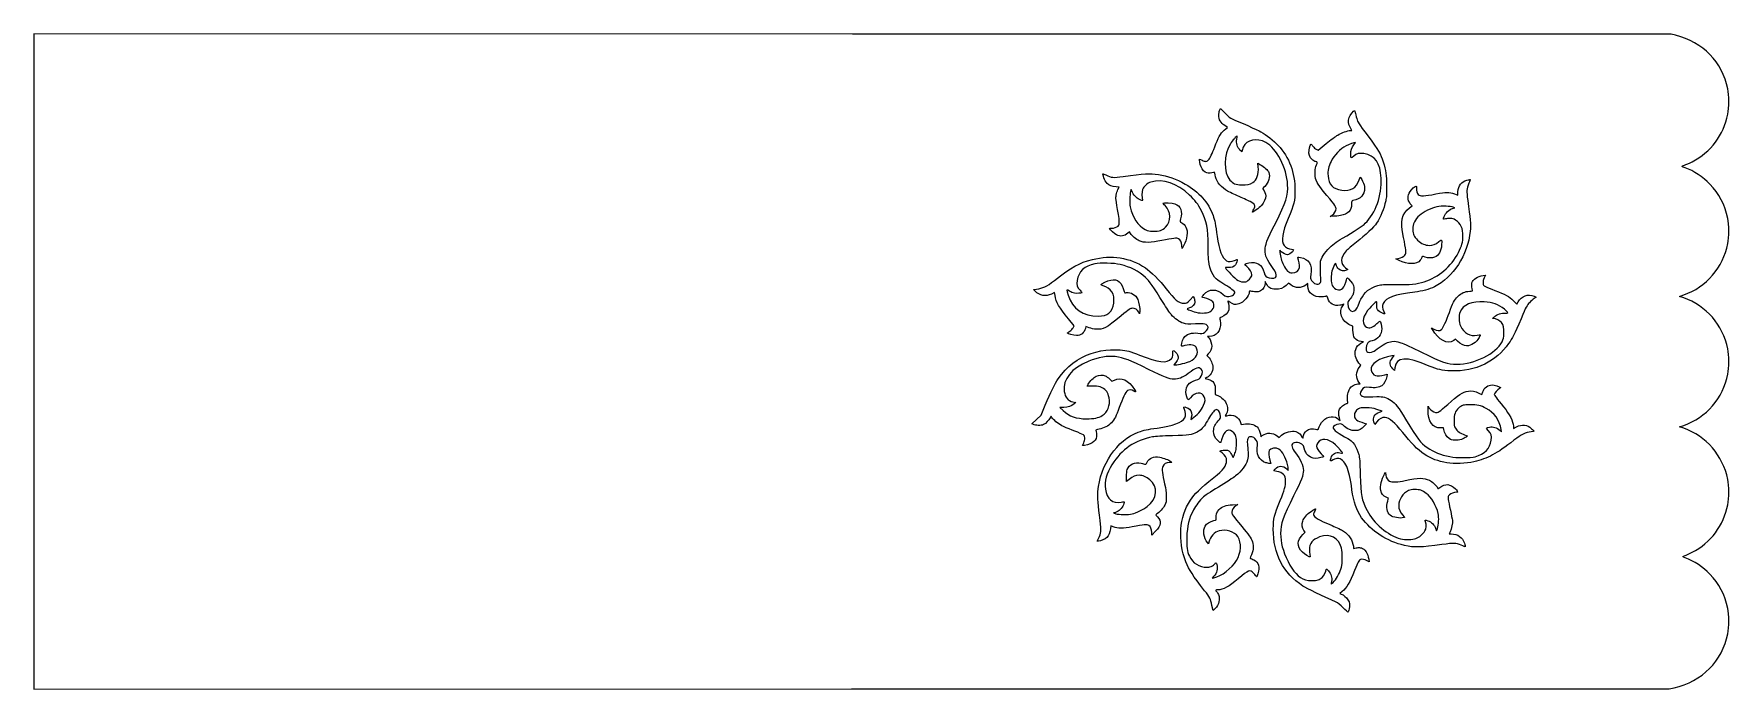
# Model space of a CAD drawing. Header units: centimetres. Extents: x -43.7 to 43.7, y -16.9 to 16.9.
import ezdxf

# ---------------------------------------------------------------- set-up
doc = ezdxf.new("R2010")
doc.units = ezdxf.units.CM
doc.header["$MEASUREMENT"] = 0
doc.layers.add('Layer 1', color=7, linetype='Continuous')

msp = doc.modelspace()

# ---------------------------------------------------------------- linework, layer by layer
at = {"layer": 'Layer 1'}
for points, knots in [([(-43.65625, -0.00008), (-43.65625, -0.00008), (-43.65625, 16.86732), (-43.65625, 16.86732), (-43.65625, 16.86732), (-43.65625, 16.86732), (-1.48828, 16.86015), (-1.48828, 16.86015), (-1.48828, 16.86015), (-1.48828, 16.86015), (40.67969, 16.85299), (40.67969, 16.85299), (40.67969, 16.85299), (40.67969, 16.85299), (40.90458, 16.79616), (40.90458, 16.79616), (40.90458, 16.79616), (42.3189, 16.43882), (43.30027, 15.4318), (43.59432, 14.03615), (43.59432, 14.03615), (43.65869, 13.73059), (43.6591, 13.05649), (43.59509, 12.73487), (43.59509, 12.73487), (43.383, 11.66901), (42.70922, 10.76951), (41.76118, 10.28657), (41.76118, 10.28657), (41.61747, 10.21336), (41.43632, 10.13279), (41.35861, 10.10751), (41.35861, 10.10751), (41.28091, 10.08224), (41.22733, 10.05294), (41.23955, 10.0424), (41.23955, 10.0424), (41.25177, 10.03185), (41.3213, 10.00163), (41.39406, 9.97524), (41.39406, 9.97524), (41.83926, 9.81377), (42.31566, 9.49911), (42.67082, 9.13197), (42.67082, 9.13197), (43.14567, 8.6411), (43.44775, 8.0643), (43.59432, 7.36865), (43.59432, 7.36865), (43.65869, 7.06309), (43.6591, 6.38899), (43.59509, 6.06737), (43.59509, 6.06737), (43.3508, 4.83971), (42.48152, 3.82919), (41.32501, 3.42844), (41.32501, 3.42844), (41.32501, 3.42844), (41.11302, 3.35499), (41.11302, 3.35499), (41.11302, 3.35499), (41.11302, 3.35499), (41.31969, 3.2817), (41.31969, 3.2817), (41.31969, 3.2817), (42.49005, 2.86664), (43.3324, 1.89141), (43.59432, 0.64823), (43.59432, 0.64823), (43.65869, 0.34268), (43.6591, -0.33143), (43.59509, -0.65305), (43.59509, -0.65305), (43.3508, -1.88071), (42.48152, -2.89123), (41.32501, -3.29197), (41.32501, -3.29197), (41.32501, -3.29197), (41.11302, -3.36543), (41.11302, -3.36543), (41.11302, -3.36543), (41.11302, -3.36543), (41.31969, -3.43872), (41.31969, -3.43872), (41.31969, -3.43872), (42.49005, -3.85378), (43.3324, -4.829), (43.59432, -6.07219), (43.59432, -6.07219), (43.65869, -6.37774), (43.6591, -7.05184), (43.59509, -7.37347), (43.59509, -7.37347), (43.383, -8.43931), (42.70937, -9.33862), (41.76118, -9.82181), (41.76118, -9.82181), (41.61747, -9.89505), (41.45227, -9.96992), (41.39406, -9.9882), (41.39406, -9.9882), (41.23058, -10.03953), (41.2307, -10.04474), (41.39696, -10.10728), (41.39696, -10.10728), (41.86383, -10.2829), (42.31301, -10.58002), (42.67082, -10.94991), (42.67082, -10.94991), (43.14567, -11.44078), (43.44775, -12.01757), (43.59432, -12.71323), (43.59432, -12.71323), (43.65869, -13.01878), (43.6591, -13.69289), (43.59509, -14.01451), (43.59509, -14.01451), (43.31369, -15.42863), (42.27489, -16.47187), (40.82521, -16.7962), (40.82521, -16.7962), (40.82521, -16.7962), (40.57385, -16.85243), (40.57385, -16.85243), (40.57385, -16.85243), (40.57385, -16.85243), (-1.5412, -16.85996), (-1.5412, -16.85996), (-1.5412, -16.85996), (-1.5412, -16.85996), (-43.65625, -16.86748), (-43.65625, -16.86748), (-43.65625, -16.86748), (-43.65625, -16.86748), (-43.65625, -0.00008), (-43.65625, -0.00008)], [0, 0, 0, 0, 0.02857143, 0.02857143, 0.02857143, 0.02857143, 0.05714286, 0.05714286, 0.05714286, 0.05714286, 0.08571429, 0.08571429, 0.08571429, 0.08571429, 0.11428571, 0.11428571, 0.11428571, 0.11428571, 0.14285714, 0.14285714, 0.14285714, 0.14285714, 0.17142857, 0.17142857, 0.17142857, 0.17142857, 0.2, 0.2, 0.2, 0.2, 0.22857143, 0.22857143, 0.22857143, 0.22857143, 0.25714286, 0.25714286, 0.25714286, 0.25714286, 0.28571429, 0.28571429, 0.28571429, 0.28571429, 0.31428571, 0.31428571, 0.31428571, 0.31428571, 0.34285714, 0.34285714, 0.34285714, 0.34285714, 0.37142857, 0.37142857, 0.37142857, 0.37142857, 0.4, 0.4, 0.4, 0.4, 0.42857143, 0.42857143, 0.42857143, 0.42857143, 0.45714286, 0.45714286, 0.45714286, 0.45714286, 0.48571429, 0.48571429, 0.48571429, 0.48571429, 0.51428571, 0.51428571, 0.51428571, 0.51428571, 0.54285714, 0.54285714, 0.54285714, 0.54285714, 0.57142857, 0.57142857, 0.57142857, 0.57142857, 0.6, 0.6, 0.6, 0.6, 0.62857143, 0.62857143, 0.62857143, 0.62857143, 0.65714286, 0.65714286, 0.65714286, 0.65714286, 0.68571429, 0.68571429, 0.68571429, 0.68571429, 0.71428571, 0.71428571, 0.71428571, 0.71428571, 0.74285714, 0.74285714, 0.74285714, 0.74285714, 0.77142857, 0.77142857, 0.77142857, 0.77142857, 0.8, 0.8, 0.8, 0.8, 0.82857143, 0.82857143, 0.82857143, 0.82857143, 0.85714286, 0.85714286, 0.85714286, 0.85714286, 0.88571429, 0.88571429, 0.88571429, 0.88571429, 0.91428571, 0.91428571, 0.91428571, 0.91428571, 0.94285714, 0.94285714, 0.94285714, 0.94285714, 1, 1, 1, 1]), ([(24.08732, -12.7428), (24.14121, -12.55073), (24.12303, -12.40603), (24.02718, -12.26412), (24.02718, -12.26412), (23.94861, -12.1478), (23.79887, -12.02155), (23.68215, -11.9732), (23.68215, -11.9732), (23.68215, -11.9732), (23.60305, -11.94043), (23.60305, -11.94043), (23.60305, -11.94043), (23.60305, -11.94043), (23.72994, -11.84013), (23.72994, -11.84013), (23.72994, -11.84013), (23.96054, -11.65785), (24.12064, -11.38888), (24.36883, -10.76679), (24.36883, -10.76679), (24.54682, -10.32063), (24.59619, -10.22866), (24.67347, -10.19928), (24.67347, -10.19928), (24.75323, -10.16895), (24.87716, -10.19063), (25.01308, -10.25867), (25.01308, -10.25867), (25.01308, -10.25867), (25.11564, -10.31001), (25.11564, -10.31001), (25.11564, -10.31001), (25.11564, -10.31001), (25.09661, -10.18312), (25.09661, -10.18312), (25.09661, -10.18312), (25.05067, -9.87674), (24.89755, -9.6418), (24.71821, -9.60255), (24.71821, -9.60255), (24.67846, -9.59384), (24.63152, -9.58232), (24.6139, -9.57693), (24.6139, -9.57693), (24.59628, -9.57155), (24.52327, -9.58234), (24.45166, -9.60091), (24.45166, -9.60091), (24.45166, -9.60091), (24.32147, -9.63469), (24.32147, -9.63469), (24.32147, -9.63469), (24.32147, -9.63469), (24.3071, -9.51341), (24.3071, -9.51341), (24.3071, -9.51341), (24.27042, -9.20366), (24.08702, -8.9234), (23.79352, -8.72859), (23.79352, -8.72859), (23.7098, -8.67302), (23.45062, -8.54865), (23.21758, -8.45221), (23.21758, -8.45221), (22.48647, -8.14966), (22.25146, -8.01134), (22.25146, -7.88357), (22.25146, -7.88357), (22.25146, -7.85208), (22.28089, -7.77097), (22.31686, -7.70332), (22.31686, -7.70332), (22.35283, -7.63566), (22.37169, -7.58031), (22.35876, -7.58031), (22.35876, -7.58031), (22.34584, -7.58031), (22.24444, -7.64106), (22.13343, -7.71531), (22.13343, -7.71531), (21.91654, -7.86038), (21.75101, -8.05322), (21.69604, -8.22489), (21.69604, -8.22489), (21.64658, -8.37933), (21.67321, -8.59076), (21.75575, -8.69898), (21.75575, -8.69898), (21.75575, -8.69898), (21.82486, -8.78958), (21.82486, -8.78958), (21.82486, -8.78958), (21.82486, -8.78958), (21.70433, -8.90594), (21.70433, -8.90594), (21.70433, -8.90594), (21.5754, -9.03039), (21.45839, -9.24364), (21.45797, -9.35492), (21.45797, -9.35492), (21.45741, -9.50037), (21.54524, -9.68214), (21.68065, -9.81582), (21.68065, -9.81582), (21.80168, -9.93528), (22.05281, -10.08965), (22.08073, -10.06174), (22.08073, -10.06174), (22.08682, -10.05565), (22.0801, -10.00986), (22.0658, -9.95999), (22.0658, -9.95999), (22.05149, -9.91011), (22.03979, -9.7875), (22.03979, -9.6875), (22.03979, -9.6875), (22.03979, -9.36684), (22.19647, -9.17221), (22.56589, -9.03399), (22.56589, -9.03399), (23.10358, -8.83282), (23.56773, -9.07283), (23.69125, -9.61593), (23.69125, -9.61593), (23.74562, -9.85495), (23.74597, -10.3666), (23.69193, -10.59656), (23.69193, -10.59656), (23.63408, -10.84275), (23.4874, -11.12233), (23.31772, -11.30983), (23.31772, -11.30983), (23.23702, -11.39901), (23.16629, -11.4673), (23.16056, -11.46157), (23.16056, -11.46157), (23.15483, -11.45584), (23.16377, -11.39214), (23.18042, -11.32001), (23.18042, -11.32001), (23.2229, -11.13597), (23.15956, -10.92256), (23.01791, -10.77252), (23.01791, -10.77252), (22.93254, -10.68209), (22.91408, -10.67205), (22.91332, -10.71563), (22.91332, -10.71563), (22.91177, -10.80491), (22.79201, -11.02846), (22.69778, -11.11799), (22.69778, -11.11799), (22.64865, -11.16467), (22.55639, -11.22122), (22.49277, -11.24367), (22.49277, -11.24367), (22.34202, -11.29685), (22.00328, -11.29636), (21.83716, -11.24271), (21.83716, -11.24271), (21.49494, -11.13219), (21.19824, -10.81716), (20.94285, -10.29316), (20.94285, -10.29316), (20.668, -9.72922), (20.55797, -9.31762), (20.55831, -8.8546), (20.55831, -8.8546), (20.55866, -8.36528), (20.69052, -7.98424), (21.22843, -6.91809), (21.22843, -6.91809), (21.6287, -6.12474), (21.73493, -5.84781), (21.73055, -5.60917), (21.73055, -5.60917), (21.72593, -5.35703), (21.57342, -5.01325), (21.32903, -4.70408), (21.32903, -4.70408), (21.12975, -4.45197), (21.08652, -4.28716), (21.19901, -4.20838), (21.19901, -4.20838), (21.33385, -4.11393), (21.70818, -4.21171), (21.73808, -4.34919), (21.73808, -4.34919), (21.77248, -4.50738), (21.83288, -4.66069), (21.89758, -4.75405), (21.89758, -4.75405), (21.98985, -4.8872), (22.1931, -4.9874), (22.37091, -4.9874), (22.37091, -4.9874), (22.50407, -4.9874), (22.78063, -4.92152), (22.78063, -4.88981), (22.78063, -4.88981), (22.78063, -4.88092), (22.72165, -4.8171), (22.64958, -4.748), (22.64958, -4.748), (22.48315, -4.58843), (22.41043, -4.46896), (22.41031, -4.35489), (22.41031, -4.35489), (22.41019, -4.24914), (22.50836, -4.10683), (22.62193, -4.0481), (22.62193, -4.0481), (22.87911, -3.9151), (23.30923, -4.13353), (23.64217, -4.5662), (23.64217, -4.5662), (23.70845, -4.65234), (23.75305, -4.72253), (23.74128, -4.72218), (23.74128, -4.72218), (23.72952, -4.72183), (23.67227, -4.71039), (23.61406, -4.69675), (23.61406, -4.69675), (23.40943, -4.64881), (23.22251, -4.75521), (23.15464, -4.95827), (23.15464, -4.95827), (23.094, -5.13971), (23.10775, -5.15217), (23.27279, -5.06536), (23.27279, -5.06536), (23.35431, -5.02248), (23.44994, -4.9874), (23.48531, -4.9874), (23.48531, -4.9874), (23.6623, -4.9874), (23.85055, -5.15195), (23.96208, -5.40415), (23.96208, -5.40415), (24.08644, -5.68534), (24.15194, -5.97698), (24.23412, -6.61537), (24.23412, -6.61537), (24.31257, -7.22482), (24.4687, -7.6719), (24.73279, -8.04333), (24.73279, -8.04333), (25.2249, -8.73547), (26.04744, -9.26751), (26.94188, -9.47221), (26.94188, -9.47221), (27.44555, -9.58748), (27.79016, -9.57974), (28.86604, -9.42894), (28.86604, -9.42894), (29.50207, -9.3398), (29.57206, -9.34227), (29.86621, -9.46422), (29.86621, -9.46422), (29.97247, -9.50827), (30.06349, -9.53996), (30.06848, -9.53465), (30.06848, -9.53465), (30.07346, -9.52934), (30.05422, -9.44951), (30.02572, -9.35725), (30.02572, -9.35725), (29.93306, -9.05727), (29.67928, -8.87677), (29.35018, -8.87677), (29.35018, -8.87677), (29.35018, -8.87677), (29.23538, -8.87677), (29.23538, -8.87677), (29.23538, -8.87677), (29.23538, -8.87677), (29.29087, -8.768), (29.29087, -8.768), (29.29087, -8.768), (29.36744, -8.61792), (29.42842, -8.30817), (29.40722, -8.17701), (29.40722, -8.17701), (29.39769, -8.11804), (29.35027, -7.88524), (29.30185, -7.65969), (29.30185, -7.65969), (29.25343, -7.43413), (29.20568, -7.18153), (29.19574, -7.09835), (29.19574, -7.09835), (29.17863, -6.95519), (29.18182, -6.94296), (29.25545, -6.86933), (29.25545, -6.86933), (29.33472, -6.79006), (29.48266, -6.73406), (29.61349, -6.73379), (29.61349, -6.73379), (29.65351, -6.73371), (29.68625, -6.72283), (29.68625, -6.70962), (29.68625, -6.70962), (29.68625, -6.6964), (29.63246, -6.63024), (29.56671, -6.56259), (29.56671, -6.56259), (29.30577, -6.2941), (29.02146, -6.26593), (28.76394, -6.48306), (28.76394, -6.48306), (28.6786, -6.55501), (28.67393, -6.55596), (28.64658, -6.50692), (28.64658, -6.50692), (28.58224, -6.39153), (28.34714, -6.17404), (28.22071, -6.11296), (28.22071, -6.11296), (27.93995, -5.97731), (27.65571, -5.9807), (26.97615, -6.1278), (26.97615, -6.1278), (26.61653, -6.20565), (26.27882, -6.22247), (26.1731, -6.1678), (26.1731, -6.1678), (26.0584, -6.10848), (25.99862, -6.00893), (25.98158, -5.84885), (25.98158, -5.84885), (25.98158, -5.84885), (25.96733, -5.715), (25.96733, -5.715), (25.96733, -5.715), (25.96733, -5.715), (25.90835, -5.8076), (25.90835, -5.8076), (25.90835, -5.8076), (25.7519, -6.05327), (25.66668, -6.42427), (25.71603, -6.64481), (25.71603, -6.64481), (25.75475, -6.81782), (25.83572, -6.91959), (25.98704, -6.98543), (25.98704, -6.98543), (26.0498, -7.01274), (26.10493, -7.03753), (26.10956, -7.04051), (26.10956, -7.04051), (26.11419, -7.04349), (26.0993, -7.10879), (26.07649, -7.18563), (26.07649, -7.18563), (25.98908, -7.47996), (26.04465, -7.79186), (26.20729, -7.91979), (26.20729, -7.91979), (26.34691, -8.02961), (26.70745, -8.09189), (26.90193, -8.03978), (26.90193, -8.03978), (26.95998, -8.02422), (26.95843, -8.01996), (26.85363, -7.90627), (26.85363, -7.90627), (26.70538, -7.74544), (26.64482, -7.6015), (26.64414, -7.40833), (26.64414, -7.40833), (26.6431, -7.11229), (26.8645, -6.77313), (27.1423, -6.64521), (27.1423, -6.64521), (27.23646, -6.60185), (27.31495, -6.58882), (27.47698, -6.58964), (27.47698, -6.58964), (27.71157, -6.59084), (27.84825, -6.63801), (28.06208, -6.79157), (28.06208, -6.79157), (28.31146, -6.97066), (28.58994, -7.44082), (28.67031, -7.81844), (28.67031, -7.81844), (28.72064, -8.05489), (28.70659, -8.4007), (28.6387, -8.59645), (28.6387, -8.59645), (28.6387, -8.59645), (28.59369, -8.72623), (28.59369, -8.72623), (28.59369, -8.72623), (28.59369, -8.72623), (28.54174, -8.58697), (28.54174, -8.58697), (28.54174, -8.58697), (28.47563, -8.40975), (28.32149, -8.25849), (28.14843, -8.20101), (28.14843, -8.20101), (28.07556, -8.17681), (28.01043, -8.16252), (28.00369, -8.16926), (28.00369, -8.16926), (27.99695, -8.176), (28.00475, -8.21591), (28.02102, -8.25795), (28.02102, -8.25795), (28.07344, -8.39342), (28.06117, -8.62082), (27.99571, -8.72674), (27.99571, -8.72674), (27.9045, -8.87431), (27.68738, -9.0537), (27.52762, -9.11347), (27.52762, -9.11347), (27.34676, -9.18114), (26.97688, -9.18708), (26.7415, -9.12608), (26.7415, -9.12608), (26.08822, -8.9568), (25.34082, -8.33041), (25.01122, -7.67595), (25.01122, -7.67595), (24.72973, -7.11703), (24.68685, -6.89399), (24.65965, -5.84729), (24.65965, -5.84729), (24.64067, -5.11703), (24.62998, -4.97152), (24.58187, -4.78896), (24.58187, -4.78896), (24.47531, -4.38452), (24.2765, -4.0959), (24.01378, -3.96425), (24.01378, -3.96425), (23.56693, -3.74031), (23.24663, -3.4983), (23.26149, -3.39584), (23.26149, -3.39584), (23.27283, -3.31765), (23.40509, -3.24303), (23.56615, -3.22396), (23.56615, -3.22396), (23.69169, -3.20909), (23.69976, -3.21246), (23.85313, -3.34357), (23.85313, -3.34357), (24.03547, -3.49946), (24.18495, -3.55888), (24.39268, -3.55806), (24.39268, -3.55806), (24.58534, -3.55731), (24.72306, -3.49206), (24.87021, -3.33184), (24.87021, -3.33184), (24.87021, -3.33184), (24.98864, -3.20288), (24.98864, -3.20288), (24.98864, -3.20288), (24.98864, -3.20288), (24.85698, -3.16796), (24.85698, -3.16796), (24.85698, -3.16796), (24.50403, -3.07435), (24.3535, -2.95763), (24.35732, -2.78053), (24.35732, -2.78053), (24.3605, -2.63374), (24.43023, -2.52005), (24.56418, -2.44328), (24.56418, -2.44328), (24.66051, -2.38806), (24.70436, -2.38148), (24.96344, -2.38333), (24.96344, -2.38333), (25.21803, -2.38515), (25.28749, -2.3963), (25.51805, -2.47236), (25.51805, -2.47236), (25.51805, -2.47236), (25.78162, -2.5593), (25.78162, -2.5593), (25.78162, -2.5593), (25.78162, -2.5593), (25.65282, -2.6082), (25.65282, -2.6082), (25.65282, -2.6082), (25.39109, -2.70755), (25.29392, -2.87701), (25.36378, -3.11228), (25.36378, -3.11228), (25.36378, -3.11228), (25.40335, -3.24553), (25.40335, -3.24553), (25.40335, -3.24553), (25.40335, -3.24553), (25.49919, -3.12251), (25.49919, -3.12251), (25.49919, -3.12251), (25.63743, -2.94508), (25.79302, -2.86017), (25.93963, -2.88216), (25.93963, -2.88216), (26.18117, -2.91838), (26.41784, -3.12116), (26.85255, -3.66435), (26.85255, -3.66435), (27.68777, -4.70797), (28.21101, -5.06485), (29.1265, -5.2153), (29.1265, -5.2153), (29.49432, -5.27574), (30.13008, -5.2521), (30.50666, -5.16396), (30.50666, -5.16396), (31.24568, -4.991), (31.66732, -4.7653), (32.57843, -4.05494), (32.57843, -4.05494), (32.97656, -3.74454), (33.15519, -3.6568), (33.46261, -3.62067), (33.46261, -3.62067), (33.53932, -3.61165), (33.60208, -3.59553), (33.60208, -3.58483), (33.60208, -3.58483), (33.60208, -3.57414), (33.55078, -3.5181), (33.48808, -3.4603), (33.48808, -3.4603), (33.25696, -3.24726), (32.99626, -3.2156), (32.70595, -3.36532), (32.70595, -3.36532), (32.70595, -3.36532), (32.55319, -3.44411), (32.55319, -3.44411), (32.55319, -3.44411), (32.55319, -3.44411), (32.54729, -3.3301), (32.54729, -3.3301), (32.54729, -3.3301), (32.5336, -3.06568), (32.36374, -2.73139), (32.03827, -2.32833), (32.03827, -2.32833), (31.69244, -1.90006), (31.56479, -1.72815), (31.56479, -1.69068), (31.56479, -1.69068), (31.56479, -1.63881), (31.74387, -1.44651), (31.83704, -1.39833), (31.83704, -1.39833), (31.87983, -1.3762), (31.90453, -1.34877), (31.89195, -1.33736), (31.89195, -1.33736), (31.85411, -1.30307), (31.53304, -1.20384), (31.46043, -1.204), (31.46043, -1.204), (31.23227, -1.2045), (31.0475, -1.34019), (30.96723, -1.56619), (30.96723, -1.56619), (30.96723, -1.56619), (30.919, -1.70198), (30.919, -1.70198), (30.919, -1.70198), (30.919, -1.70198), (30.79759, -1.64046), (30.79759, -1.64046), (30.79759, -1.64046), (30.57159, -1.52594), (30.3914, -1.48757), (30.23354, -1.52034), (30.23354, -1.52034), (29.92678, -1.58402), (29.71268, -1.72163), (29.16615, -2.20638), (29.16615, -2.20638), (28.72533, -2.59737), (28.65545, -2.64366), (28.53894, -2.6218), (28.53894, -2.6218), (28.4203, -2.59954), (28.28657, -2.50746), (28.21183, -2.39655), (28.21183, -2.39655), (28.21183, -2.39655), (28.15167, -2.30728), (28.15167, -2.30728), (28.15167, -2.30728), (28.15167, -2.30728), (28.15167, -2.49779), (28.15167, -2.49779), (28.15167, -2.49779), (28.15167, -3.08173), (28.40211, -3.44292), (28.79213, -3.42144), (28.79213, -3.42144), (28.79213, -3.42144), (28.94311, -3.41313), (28.94311, -3.41313), (28.94311, -3.41313), (28.94311, -3.41313), (28.95881, -3.50637), (28.95881, -3.50637), (28.95881, -3.50637), (28.98705, -3.67413), (29.11033, -3.88189), (29.23262, -3.96784), (29.23262, -3.96784), (29.33853, -4.04228), (29.36354, -4.04813), (29.57608, -4.04813), (29.57608, -4.04813), (29.76931, -4.04813), (29.82817, -4.03717), (29.95083, -3.97838), (29.95083, -3.97838), (30.03087, -3.94002), (30.1191, -3.89116), (30.1469, -3.86979), (30.1469, -3.86979), (30.19413, -3.83351), (30.18681, -3.82736), (30.03578, -3.77636), (30.03578, -3.77636), (29.81517, -3.70186), (29.64882, -3.5812), (29.56119, -3.43212), (29.56119, -3.43212), (29.49375, -3.31739), (29.48796, -3.2859), (29.48956, -3.04271), (29.48956, -3.04271), (29.49166, -2.72592), (29.55312, -2.55503), (29.71879, -2.40536), (29.71879, -2.40536), (29.89191, -2.24896), (29.97733, -2.22336), (30.32125, -2.22482), (30.32125, -2.22482), (30.67267, -2.22631), (30.8697, -2.27086), (31.15068, -2.41235), (31.15068, -2.41235), (31.55256, -2.61474), (31.84282, -3.02692), (31.92166, -3.5072), (31.92166, -3.5072), (31.92166, -3.5072), (31.94097, -3.62479), (31.94097, -3.62479), (31.94097, -3.62479), (31.94097, -3.62479), (31.86533, -3.55546), (31.86533, -3.55546), (31.86533, -3.55546), (31.69071, -3.3954), (31.50923, -3.33599), (31.32005, -3.37696), (31.32005, -3.37696), (31.12529, -3.41913), (31.1259, -3.41746), (31.25508, -3.55556), (31.25508, -3.55556), (31.40326, -3.71399), (31.43621, -3.82177), (31.40462, -4.0448), (31.40462, -4.0448), (31.34158, -4.48998), (31.0776, -4.76437), (30.58037, -4.90155), (30.58037, -4.90155), (30.349, -4.96538), (29.61115, -4.96356), (29.27948, -4.89834), (29.27948, -4.89834), (28.79083, -4.80225), (28.45846, -4.66845), (28.10742, -4.4265), (28.10742, -4.4265), (27.756, -4.1843), (27.63323, -4.02265), (26.99897, -2.9671), (26.99897, -2.9671), (26.63208, -2.35651), (26.47376, -2.15346), (26.24601, -2.00137), (26.24601, -2.00137), (26.01354, -1.84613), (25.84241, -1.80092), (25.51906, -1.8093), (25.51906, -1.8093), (24.86567, -1.82623), (24.83341, -1.82491), (24.74516, -1.77768), (24.74516, -1.77768), (24.63963, -1.72121), (24.63056, -1.62413), (24.7187, -1.49463), (24.7187, -1.49463), (24.83712, -1.32063), (24.88523, -1.30259), (25.1403, -1.33653), (25.1403, -1.33653), (25.41199, -1.37269), (25.62713, -1.3415), (25.7733, -1.24477), (25.7733, -1.24477), (25.88778, -1.16901), (25.99974, -0.96017), (26.02487, -0.77548), (26.02487, -0.77548), (26.02487, -0.77548), (26.04176, -0.65137), (26.04176, -0.65137), (26.04176, -0.65137), (26.04176, -0.65137), (25.92294, -0.68713), (25.92294, -0.68713), (25.92294, -0.68713), (25.49968, -0.81451), (25.29353, -0.74239), (25.22939, -0.44448), (25.22939, -0.44448), (25.16363, -0.13903), (25.64913, 0.19522), (26.29462, 0.28887), (26.29462, 0.28887), (26.29462, 0.28887), (26.40872, 0.30542), (26.40872, 0.30542), (26.40872, 0.30542), (26.40872, 0.30542), (26.31511, 0.18282), (26.31511, 0.18282), (26.31511, 0.18282), (26.15588, -0.02571), (26.16286, -0.21266), (26.33614, -0.38061), (26.33614, -0.38061), (26.33614, -0.38061), (26.42461, -0.46636), (26.42461, -0.46636), (26.42461, -0.46636), (26.42461, -0.46636), (26.44319, -0.32634), (26.44319, -0.32634), (26.44319, -0.32634), (26.51983, 0.25137), (27.00825, 0.27598), (28.21781, -0.23693), (28.21781, -0.23693), (28.64038, -0.41612), (28.86114, -0.46472), (29.32906, -0.48158), (29.32906, -0.48158), (29.99659, -0.50562), (30.5389, -0.39691), (31.07531, -0.13153), (31.07531, -0.13153), (31.56198, 0.10924), (31.96822, 0.46073), (32.30377, 0.93139), (32.30377, 0.93139), (32.51338, 1.22538), (32.58594, 1.36997), (32.94302, 2.20523), (32.94302, 2.20523), (33.20822, 2.82555), (33.24494, 2.89592), (33.37128, 3.02579), (33.37128, 3.02579), (33.44729, 3.10391), (33.55579, 3.2021), (33.6124, 3.24398), (33.6124, 3.24398), (33.6124, 3.24398), (33.71532, 3.32013), (33.71532, 3.32013), (33.71532, 3.32013), (33.71532, 3.32013), (33.62563, 3.35759), (33.62563, 3.35759), (33.62563, 3.35759), (33.29619, 3.49518), (32.97879, 3.38498), (32.79341, 3.06866), (32.79341, 3.06866), (32.79341, 3.06866), (32.72594, 2.95353), (32.72594, 2.95353), (32.72594, 2.95353), (32.72594, 2.95353), (32.54885, 3.13185), (32.54885, 3.13185), (32.54885, 3.13185), (32.34122, 3.34093), (32.1176, 3.46494), (31.58877, 3.66425), (31.58877, 3.66425), (31.39368, 3.73777), (31.18048, 3.82446), (31.115, 3.85688), (31.115, 3.85688), (31.00184, 3.91291), (30.99554, 3.92197), (30.98795, 4.03968), (30.98795, 4.03968), (30.98197, 4.13237), (30.99756, 4.19825), (31.04994, 4.30162), (31.04994, 4.30162), (31.04994, 4.30162), (31.11992, 4.43972), (31.11992, 4.43972), (31.11992, 4.43972), (31.11992, 4.43972), (30.98681, 4.42396), (30.98681, 4.42396), (30.98681, 4.42396), (30.71367, 4.39161), (30.45515, 4.22209), (30.41106, 4.04642), (30.41106, 4.04642), (30.39291, 3.97409), (30.40962, 3.72894), (30.43709, 3.66448), (30.43709, 3.66448), (30.45089, 3.63211), (30.42529, 3.62373), (30.29829, 3.61903), (30.29829, 3.61903), (30.05667, 3.61009), (29.85721, 3.52217), (29.68276, 3.34772), (29.68276, 3.34772), (29.50354, 3.1685), (29.41475, 2.99975), (29.25074, 2.5266), (29.25074, 2.5266), (29.10781, 2.11426), (28.92311, 1.71601), (28.83987, 1.64068), (28.83987, 1.64068), (28.75849, 1.56703), (28.60658, 1.57719), (28.45421, 1.66649), (28.45421, 1.66649), (28.45421, 1.66649), (28.33028, 1.73911), (28.33028, 1.73911), (28.33028, 1.73911), (28.33028, 1.73911), (28.37988, 1.6547), (28.37988, 1.6547), (28.37988, 1.6547), (28.71212, 1.08928), (29.14364, 0.86264), (29.47299, 1.0806), (29.47299, 1.0806), (29.47299, 1.0806), (29.57345, 1.14708), (29.57345, 1.14708), (29.57345, 1.14708), (29.57345, 1.14708), (29.67549, 1.04257), (29.67549, 1.04257), (29.67549, 1.04257), (29.80196, 0.91305), (30.00954, 0.80698), (30.13652, 0.80698), (30.13652, 0.80698), (30.38184, 0.80698), (30.64522, 0.97953), (30.78117, 1.22931), (30.78117, 1.22931), (30.82214, 1.30459), (30.85027, 1.37157), (30.84367, 1.37817), (30.84367, 1.37817), (30.83708, 1.38476), (30.76839, 1.37659), (30.69104, 1.36), (30.69104, 1.36), (30.31524, 1.2794), (30.00101, 1.45157), (29.82288, 1.83568), (29.82288, 1.83568), (29.73534, 2.02445), (29.72461, 2.36217), (29.79995, 2.5574), (29.79995, 2.5574), (29.93679, 2.91198), (30.42468, 3.11334), (31.04885, 3.07284), (31.04885, 3.07284), (31.4785, 3.04495), (31.78573, 2.93077), (32.08391, 2.68815), (32.08391, 2.68815), (32.31308, 2.50168), (32.31312, 2.48475), (32.08438, 2.48603), (32.08438, 2.48603), (31.9309, 2.48689), (31.86799, 2.47356), (31.74854, 2.4149), (31.74854, 2.4149), (31.6677, 2.3752), (31.57335, 2.31269), (31.53887, 2.27599), (31.53887, 2.27599), (31.53887, 2.27599), (31.47619, 2.20927), (31.47619, 2.20927), (31.47619, 2.20927), (31.47619, 2.20927), (31.54034, 2.20901), (31.54034, 2.20901), (31.54034, 2.20901), (31.63697, 2.20862), (31.86586, 2.09299), (31.92908, 2.01262), (31.92908, 2.01262), (32.04103, 1.87029), (32.07461, 1.7285), (32.06235, 1.44982), (32.06235, 1.44982), (32.05228, 1.22081), (32.04075, 1.1707), (31.96336, 1.01954), (31.96336, 1.01954), (31.65152, 0.41052), (30.53784, -0.14688), (29.63648, -0.14506), (29.63648, -0.14506), (29.16145, -0.1441), (28.86838, -0.0438), (27.82094, 0.47631), (27.82094, 0.47631), (27.36982, 0.70031), (26.88762, 0.92164), (26.74938, 0.96815), (26.74938, 0.96815), (26.50648, 1.04986), (26.49116, 1.05173), (26.29422, 1.02363), (26.29422, 1.02363), (26.06011, 0.99022), (25.95452, 0.94162), (25.62827, 0.71715), (25.62827, 0.71715), (25.49916, 0.62831), (25.36223, 0.53485), (25.324, 0.50946), (25.324, 0.50946), (25.2342, 0.44984), (25.04828, 0.4483), (24.99975, 0.50677), (24.99975, 0.50677), (24.93801, 0.58117), (24.95441, 0.80577), (25.02986, 0.91931), (25.02986, 0.91931), (25.06609, 0.97382), (25.11359, 1.02371), (25.13542, 1.03019), (25.13542, 1.03019), (25.15724, 1.03666), (25.22291, 1.05428), (25.28134, 1.06934), (25.28134, 1.06934), (25.58279, 1.14703), (25.76963, 1.38121), (25.77016, 1.68201), (25.77016, 1.68201), (25.77039, 1.81585), (25.70577, 2.07698), (25.67242, 2.07698), (25.67242, 2.07698), (25.66491, 2.07698), (25.59569, 2.01932), (25.51858, 1.94885), (25.51858, 1.94885), (25.29026, 1.74018), (25.13608, 1.69027), (24.9758, 1.77316), (24.9758, 1.77316), (24.87317, 1.82623), (24.81778, 1.93973), (24.8185, 2.09551), (24.8185, 2.09551), (24.81919, 2.24714), (24.88318, 2.39706), (25.04255, 2.62039), (25.04255, 2.62039), (25.14644, 2.76598), (25.46225, 3.08237), (25.50373, 3.08241), (25.50373, 3.08241), (25.51216, 3.08242), (25.51491, 3.02245), (25.50983, 2.94913), (25.50983, 2.94913), (25.49801, 2.77859), (25.51645, 2.7084), (25.59879, 2.61055), (25.59879, 2.61055), (25.65726, 2.54106), (25.89376, 2.42963), (25.92227, 2.45814), (25.92227, 2.45814), (25.92809, 2.46396), (25.90983, 2.51453), (25.88167, 2.57051), (25.88167, 2.57051), (25.79778, 2.73733), (25.78751, 2.85515), (25.84544, 2.98611), (25.84544, 2.98611), (25.97707, 3.28369), (26.42092, 3.44372), (27.46691, 3.57073), (27.46691, 3.57073), (27.86525, 3.6191), (28.1927, 3.70904), (28.48726, 3.85099), (28.48726, 3.85099), (29.43994, 4.31009), (30.19607, 5.4879), (30.32089, 6.70719), (30.32089, 6.70719), (30.35542, 7.04449), (30.32883, 7.39345), (30.19995, 8.29431), (30.19995, 8.29431), (30.12691, 8.80481), (30.13051, 8.85677), (30.2619, 9.1888), (30.2619, 9.1888), (30.29814, 9.28037), (30.3226, 9.36049), (30.31626, 9.36683), (30.31626, 9.36683), (30.30992, 9.37317), (30.23732, 9.35918), (30.15492, 9.33574), (30.15492, 9.33574), (29.8705, 9.25482), (29.72582, 9.06497), (29.69471, 8.73183), (29.69471, 8.73183), (29.69471, 8.73183), (29.67944, 8.56831), (29.67944, 8.56831), (29.67944, 8.56831), (29.67944, 8.56831), (29.51438, 8.62823), (29.51438, 8.62823), (29.51438, 8.62823), (29.22585, 8.73295), (29.09488, 8.73282), (28.55383, 8.62727), (28.55383, 8.62727), (27.97613, 8.51457), (27.73029, 8.50453), (27.65032, 8.59036), (27.65032, 8.59036), (27.59163, 8.65335), (27.55843, 8.7821), (27.56109, 8.9363), (27.56109, 8.9363), (27.56203, 8.99087), (27.55421, 9.03552), (27.5437, 9.03552), (27.5437, 9.03552), (27.49098, 9.03552), (27.29328, 8.86012), (27.22546, 8.75318), (27.22546, 8.75318), (27.08455, 8.53099), (27.0892, 8.32056), (27.23938, 8.12382), (27.23938, 8.12382), (27.23938, 8.12382), (27.32785, 8.00791), (27.32785, 8.00791), (27.32785, 8.00791), (27.32785, 8.00791), (27.20398, 7.91174), (27.20398, 7.91174), (27.20398, 7.91174), (26.78261, 7.5846), (26.71301, 7.23962), (26.89422, 6.37646), (26.89422, 6.37646), (26.94615, 6.12907), (26.99568, 5.84332), (27.00427, 5.74146), (27.00427, 5.74146), (27.01814, 5.57698), (27.01338, 5.54805), (26.96167, 5.48296), (26.96167, 5.48296), (26.88723, 5.38925), (26.77322, 5.33068), (26.61965, 5.30726), (26.61965, 5.30726), (26.61965, 5.30726), (26.49802, 5.28871), (26.49802, 5.28871), (26.49802, 5.28871), (26.49802, 5.28871), (26.65677, 5.20717), (26.65677, 5.20717), (26.65677, 5.20717), (27.09902, 4.98003), (27.56943, 4.98265), (27.75083, 5.21327), (27.75083, 5.21327), (27.78274, 5.25384), (27.81584, 5.31487), (27.82438, 5.34888), (27.82438, 5.34888), (27.84243, 5.42078), (27.86299, 5.42338), (28.00615, 5.3718), (28.00615, 5.3718), (28.14646, 5.32126), (28.36802, 5.32155), (28.48986, 5.37245), (28.48986, 5.37245), (28.70603, 5.46275), (28.81947, 5.66243), (28.85407, 6.01359), (28.85407, 6.01359), (28.88137, 6.29069), (28.86614, 6.30908), (28.71408, 6.18271), (28.71408, 6.18271), (28.51389, 6.01634), (28.42679, 5.98096), (28.21781, 5.98112), (28.21781, 5.98112), (27.99576, 5.98129), (27.82294, 6.05924), (27.61648, 6.25236), (27.61648, 6.25236), (27.42324, 6.43311), (27.37378, 6.54412), (27.37234, 6.80035), (27.37234, 6.80035), (27.37129, 6.98788), (27.3812, 7.033), (27.4576, 7.18819), (27.4576, 7.18819), (27.5785, 7.43376), (27.78935, 7.62237), (28.13264, 7.79203), (28.13264, 7.79203), (28.48157, 7.96448), (28.70855, 8.0133), (29.07771, 7.9953), (29.07771, 7.9953), (29.23051, 7.98785), (29.39645, 7.96688), (29.44648, 7.94869), (29.44648, 7.94869), (29.44648, 7.94869), (29.53744, 7.91563), (29.53744, 7.91563), (29.53744, 7.91563), (29.53744, 7.91563), (29.4105, 7.87861), (29.4105, 7.87861), (29.4105, 7.87861), (29.24934, 7.83162), (29.052, 7.6401), (28.9856, 7.46624), (28.9856, 7.46624), (28.9593, 7.39736), (28.94326, 7.33552), (28.94996, 7.32882), (28.94996, 7.32882), (28.95667, 7.32212), (29.00296, 7.32834), (29.05283, 7.34264), (29.05283, 7.34264), (29.1027, 7.35694), (29.2107, 7.36865), (29.29283, 7.36865), (29.29283, 7.36865), (29.41744, 7.36865), (29.46329, 7.35442), (29.56993, 7.28266), (29.56993, 7.28266), (29.84138, 7.1), (29.95083, 6.86182), (29.95083, 6.45382), (29.95083, 6.45382), (29.95083, 6.15866), (29.89227, 5.94686), (29.71943, 5.61699), (29.71943, 5.61699), (29.33485, 4.88296), (28.70305, 4.34323), (27.95052, 4.10585), (27.95052, 4.10585), (27.56596, 3.98454), (27.24105, 3.95268), (26.47464, 3.96113), (26.47464, 3.96113), (25.81932, 3.96836), (25.77276, 3.9656), (25.57291, 3.90774), (25.57291, 3.90774), (25.12065, 3.77681), (24.88331, 3.58594), (24.69476, 3.20154), (24.69476, 3.20154), (24.63054, 3.07061), (24.56397, 2.91668), (24.54684, 2.85947), (24.54684, 2.85947), (24.50567, 2.72206), (24.36277, 2.57969), (24.26602, 2.57969), (24.26602, 2.57969), (24.13014, 2.57969), (24.02417, 2.74966), (24.02417, 2.96761), (24.02417, 2.96761), (24.02417, 3.06929), (24.03984, 3.10531), (24.12729, 3.20466), (24.12729, 3.20466), (24.18401, 3.2691), (24.25172, 3.36618), (24.27776, 3.42039), (24.27776, 3.42039), (24.33796, 3.54574), (24.35691, 3.78948), (24.31608, 3.91321), (24.31608, 3.91321), (24.28591, 4.0046), (24.04245, 4.29948), (23.99716, 4.29948), (23.99716, 4.29948), (23.98522, 4.29948), (23.96711, 4.26078), (23.95691, 4.21349), (23.95691, 4.21349), (23.91884, 4.037), (23.83284, 3.84764), (23.75573, 3.77053), (23.75573, 3.77053), (23.6015, 3.6163), (23.33091, 3.68948), (23.21719, 3.91618), (23.21719, 3.91618), (23.17464, 4.001), (23.16441, 4.07351), (23.16496, 4.28625), (23.16496, 4.28625), (23.16567, 4.55864), (23.21564, 4.7643), (23.33531, 4.9874), (23.33531, 4.9874), (23.37959, 5.06994), (23.38692, 5.07425), (23.40278, 5.02708), (23.40278, 5.02708), (23.45684, 4.86638), (23.48327, 4.8212), (23.56533, 4.74915), (23.56533, 4.74915), (23.66528, 4.66139), (23.81331, 4.64437), (23.95396, 4.70446), (23.95396, 4.70446), (23.95396, 4.70446), (24.02927, 4.73664), (24.02927, 4.73664), (24.02927, 4.73664), (24.02927, 4.73664), (23.90738, 4.82417), (23.90738, 4.82417), (23.90738, 4.82417), (23.61307, 5.03553), (23.62528, 5.35437), (23.94066, 5.69288), (23.94066, 5.69288), (24.00842, 5.7656), (24.24245, 5.96634), (24.46073, 6.13897), (24.46073, 6.13897), (24.92303, 6.50458), (25.36438, 6.92351), (25.50534, 7.13052), (25.50534, 7.13052), (25.70966, 7.43059), (25.87915, 7.84351), (25.97234, 8.26823), (25.97234, 8.26823), (26.01154, 8.44691), (26.02153, 8.60186), (26.02095, 9.02229), (26.02095, 9.02229), (26.02014, 9.60572), (25.98933, 9.82536), (25.84479, 10.2781), (25.84479, 10.2781), (25.70836, 10.70546), (25.61308, 10.86687), (25.06318, 11.60223), (25.06318, 11.60223), (24.55908, 12.27632), (24.53644, 12.31185), (24.48153, 12.51504), (24.48153, 12.51504), (24.4501, 12.63132), (24.41635, 12.77111), (24.40654, 12.82568), (24.40654, 12.82568), (24.39672, 12.88025), (24.37912, 12.9249), (24.36743, 12.9249), (24.36743, 12.9249), (24.31988, 12.9249), (24.1312, 12.6757), (24.0923, 12.56153), (24.0923, 12.56153), (24.02938, 12.37686), (24.03996, 12.26454), (24.13878, 12.06819), (24.13878, 12.06819), (24.13878, 12.06819), (24.22695, 11.89302), (24.22695, 11.89302), (24.22695, 11.89302), (24.22695, 11.89302), (24.15302, 11.89302), (24.15302, 11.89302), (24.15302, 11.89302), (24.02805, 11.89302), (23.68808, 11.77146), (23.50087, 11.65983), (23.50087, 11.65983), (23.40305, 11.60151), (23.13548, 11.40335), (22.90627, 11.21947), (22.90627, 11.21947), (22.90627, 11.21947), (22.48951, 10.88516), (22.48951, 10.88516), (22.48951, 10.88516), (22.48951, 10.88516), (22.39545, 10.92979), (22.39545, 10.92979), (22.39545, 10.92979), (22.34372, 10.95434), (22.26997, 11.0174), (22.23158, 11.06992), (22.23158, 11.06992), (22.19319, 11.12244), (22.15246, 11.17645), (22.14108, 11.18994), (22.14108, 11.18994), (22.11078, 11.22586), (22.04784, 11.0564), (22.02598, 10.88003), (22.02598, 10.88003), (21.99896, 10.66211), (22.04679, 10.51151), (22.17895, 10.39839), (22.17895, 10.39839), (22.2368, 10.34887), (22.31831, 10.30085), (22.36009, 10.29168), (22.36009, 10.29168), (22.46501, 10.26863), (22.46916, 10.2516), (22.40245, 10.11808), (22.40245, 10.11808), (22.35281, 10.01876), (22.34406, 9.95744), (22.34406, 9.70884), (22.34406, 9.70884), (22.34406, 9.42428), (22.34671, 9.41112), (22.44252, 9.21936), (22.44252, 9.21936), (22.49742, 9.10946), (22.63532, 8.91111), (22.75427, 8.77094), (22.75427, 8.77094), (23.31088, 8.11502), (23.41563, 7.97239), (23.41563, 7.87038), (23.41563, 7.87038), (23.41563, 7.75428), (23.33115, 7.61896), (23.20603, 7.53464), (23.20603, 7.53464), (23.20603, 7.53464), (23.11676, 7.47448), (23.11676, 7.47448), (23.11676, 7.47448), (23.11676, 7.47448), (23.28603, 7.47494), (23.28603, 7.47494), (23.28603, 7.47494), (23.37914, 7.47519), (23.53728, 7.49276), (23.63746, 7.51399), (23.63746, 7.51399), (24.04947, 7.60128), (24.20938, 7.76168), (24.20938, 8.0877), (24.20938, 8.0877), (24.20938, 8.262), (24.21149, 8.26769), (24.28214, 8.28333), (24.28214, 8.28333), (24.69638, 8.37505), (24.88231, 8.57434), (24.87902, 8.92313), (24.87902, 8.92313), (24.87772, 9.0617), (24.86028, 9.12607), (24.78009, 9.28833), (24.78009, 9.28833), (24.72654, 9.39667), (24.67394, 9.48531), (24.6632, 9.48531), (24.6632, 9.48531), (24.65246, 9.48531), (24.6224, 9.4228), (24.5964, 9.34641), (24.5964, 9.34641), (24.45546, 8.93221), (24.16427, 8.76037), (23.71033, 8.82351), (23.71033, 8.82351), (23.2463, 8.88805), (23.02974, 9.11298), (22.99983, 9.56145), (22.99983, 9.56145), (22.98156, 9.83553), (23.02396, 10.03863), (23.15518, 10.30552), (23.15518, 10.30552), (23.29888, 10.59781), (23.649, 10.95798), (23.93156, 11.10418), (23.93156, 11.10418), (24.07645, 11.17914), (24.35739, 11.28448), (24.41244, 11.28448), (24.41244, 11.28448), (24.41698, 11.28448), (24.37943, 11.23042), (24.329, 11.16435), (24.329, 11.16435), (24.21992, 11.02146), (24.17361, 10.87477), (24.17406, 10.67369), (24.17406, 10.67369), (24.17455, 10.45776), (24.19461, 10.44392), (24.32836, 10.56721), (24.32836, 10.56721), (24.47983, 10.70683), (24.61283, 10.7421), (24.84159, 10.70333), (24.84159, 10.70333), (25.41973, 10.60535), (25.69986, 10.21131), (25.73571, 9.44563), (25.73571, 9.44563), (25.77726, 8.55819), (25.44973, 7.62263), (24.91946, 7.11415), (24.91946, 7.11415), (24.78646, 6.9866), (24.34658, 6.69997), (23.74635, 6.34973), (23.74635, 6.34973), (23.40079, 6.14809), (23.23449, 6.01903), (22.98939, 5.76228), (22.98939, 5.76228), (22.85783, 5.62447), (22.75697, 5.48826), (22.69835, 5.36927), (22.69835, 5.36927), (22.61111, 5.19217), (22.60868, 5.1784), (22.60993, 4.86899), (22.60993, 4.86899), (22.61065, 4.69401), (22.6166, 4.44804), (22.62316, 4.3224), (22.62316, 4.3224), (22.6335, 4.12461), (22.62834, 4.08645), (22.5847, 4.03797), (22.5847, 4.03797), (22.48199, 3.92387), (22.26058, 3.99442), (22.14759, 4.17724), (22.14759, 4.17724), (22.09214, 4.26695), (22.09062, 4.28316), (22.1197, 4.47497), (22.1197, 4.47497), (22.19753, 4.98839), (22.01472, 5.28476), (21.57796, 5.35325), (21.57796, 5.35325), (21.44586, 5.37397), (21.4304, 5.37175), (21.44492, 5.33418), (21.44492, 5.33418), (21.49626, 5.20126), (21.53922, 4.93511), (21.52482, 4.83912), (21.52482, 4.83912), (21.4994, 4.66958), (21.35896, 4.56406), (21.15875, 4.56406), (21.15875, 4.56406), (20.97557, 4.56406), (20.85332, 4.67428), (20.70388, 4.97417), (20.70388, 4.97417), (20.60767, 5.16723), (20.54488, 5.38695), (20.52366, 5.60484), (20.52366, 5.60484), (20.52366, 5.60484), (20.51119, 5.73281), (20.51119, 5.73281), (20.51119, 5.73281), (20.51119, 5.73281), (20.59419, 5.65411), (20.59419, 5.65411), (20.59419, 5.65411), (20.69533, 5.5582), (20.82563, 5.49004), (20.90738, 5.49028), (20.90738, 5.49028), (20.98163, 5.49049), (21.09104, 5.55994), (21.16472, 5.65361), (21.16472, 5.65361), (21.24314, 5.7533), (21.23324, 5.78115), (21.11936, 5.78115), (21.11936, 5.78115), (20.99659, 5.78115), (20.80381, 5.87589), (20.73544, 5.96984), (20.73544, 5.96984), (20.57738, 6.18699), (20.64773, 6.65635), (20.94359, 7.35859), (20.94359, 7.35859), (21.25503, 8.09781), (21.299, 8.27531), (21.29885, 8.79251), (21.29885, 8.79251), (21.29857, 9.73468), (21.00933, 10.50868), (20.42281, 11.13672), (20.42281, 11.13672), (20.21549, 11.35871), (19.81038, 11.67649), (19.54837, 11.82265), (19.54837, 11.82265), (19.3954, 11.90798), (18.36752, 12.37026), (18.06264, 12.49084), (18.06264, 12.49084), (17.96988, 12.52752), (17.87048, 12.60792), (17.69755, 12.78613), (17.69755, 12.78613), (17.69755, 12.78613), (17.45992, 13.03102), (17.45992, 13.03102), (17.45992, 13.03102), (17.45992, 13.03102), (17.41652, 12.93166), (17.41652, 12.93166), (17.41652, 12.93166), (17.39264, 12.87701), (17.37239, 12.75992), (17.3715, 12.67147), (17.3715, 12.67147), (17.3694, 12.46071), (17.46794, 12.29338), (17.68032, 12.14707), (17.68032, 12.14707), (17.68032, 12.14707), (17.83004, 12.04393), (17.83004, 12.04393), (17.83004, 12.04393), (17.83004, 12.04393), (17.73226, 11.97302), (17.73226, 11.97302), (17.73226, 11.97302), (17.51216, 11.81339), (17.38035, 11.61207), (17.22857, 11.20373), (17.22857, 11.20373), (17.07264, 10.78422), (16.97028, 10.55519), (16.88018, 10.42423), (16.88018, 10.42423), (16.81184, 10.32491), (16.78466, 10.30562), (16.71378, 10.3061), (16.71378, 10.3061), (16.66719, 10.30642), (16.57716, 10.33023), (16.51373, 10.35902), (16.51373, 10.35902), (16.45029, 10.3878), (16.39238, 10.41135), (16.38505, 10.41135), (16.38505, 10.41135), (16.36019, 10.41135), (16.40878, 10.16288), (16.46084, 10.02373), (16.46084, 10.02373), (16.51616, 9.87588), (16.65016, 9.73575), (16.76342, 9.70733), (16.76342, 9.70733), (16.83089, 9.69039), (17.00413, 9.70533), (17.108, 9.73704), (17.108, 9.73704), (17.15827, 9.75239), (17.16515, 9.74095), (17.17975, 9.61762), (17.17975, 9.61762), (17.21464, 9.32308), (17.40496, 9.04953), (17.72418, 8.83511), (17.72418, 8.83511), (17.81717, 8.77264), (18.09101, 8.63722), (18.33272, 8.53416), (18.33272, 8.53416), (18.57443, 8.4311), (18.86736, 8.29576), (18.98369, 8.2334), (18.98369, 8.2334), (19.25231, 8.08941), (19.27958, 8.03313), (19.17537, 7.8377), (19.17537, 7.8377), (19.13589, 7.76367), (19.10747, 7.69924), (19.1122, 7.6945), (19.1122, 7.6945), (19.13602, 7.67068), (19.45086, 7.90739), (19.57197, 8.04018), (19.57197, 8.04018), (19.71195, 8.19366), (19.79083, 8.37325), (19.79083, 8.53846), (19.79083, 8.53846), (19.79083, 8.62664), (19.72763, 8.78858), (19.66713, 8.85544), (19.66713, 8.85544), (19.6278, 8.8989), (19.63282, 8.91016), (19.73827, 9.01516), (19.73827, 9.01516), (19.9413, 9.21732), (20.03095, 9.52267), (19.94987, 9.73592), (19.94987, 9.73592), (19.91116, 9.83774), (19.69198, 10.04334), (19.52908, 10.13064), (19.52908, 10.13064), (19.52908, 10.13064), (19.38639, 10.20711), (19.38639, 10.20711), (19.38639, 10.20711), (19.38639, 10.20711), (19.40471, 10.02123), (19.40471, 10.02123), (19.40471, 10.02123), (19.44181, 9.64466), (19.33915, 9.35286), (19.11942, 9.21039), (19.11942, 9.21039), (18.96291, 9.10891), (18.83531, 9.0826), (18.54905, 9.0928), (18.54905, 9.0928), (18.252, 9.10338), (18.09405, 9.16776), (17.94878, 9.33747), (17.94878, 9.33747), (17.61441, 9.72811), (17.62638, 10.67149), (17.97255, 11.2103), (17.97255, 11.2103), (18.0741, 11.36838), (18.29719, 11.62215), (18.31686, 11.60198), (18.31686, 11.60198), (18.32396, 11.5947), (18.31763, 11.52272), (18.30279, 11.44201), (18.30279, 11.44201), (18.26578, 11.24064), (18.32402, 11.04237), (18.46646, 10.88481), (18.46646, 10.88481), (18.56578, 10.77496), (18.57165, 10.77219), (18.57292, 10.83469), (18.57292, 10.83469), (18.57366, 10.87107), (18.60203, 10.96045), (18.63596, 11.03332), (18.63596, 11.03332), (18.81841, 11.42512), (19.31905, 11.53008), (19.79889, 11.27715), (19.79889, 11.27715), (20.34631, 10.98859), (20.87598, 9.95936), (20.92083, 9.09704), (20.92083, 9.09704), (20.94896, 8.55612), (20.83592, 8.19719), (20.30449, 7.14), (20.30449, 7.14), (19.83833, 6.21264), (19.75537, 5.99871), (19.75704, 5.72823), (19.75704, 5.72823), (19.75883, 5.43874), (19.84245, 5.253), (20.17967, 4.78939), (20.17967, 4.78939), (20.3008, 4.62287), (20.36015, 4.46368), (20.333, 4.37814), (20.333, 4.37814), (20.30537, 4.29106), (20.14119, 4.25971), (19.97139, 4.30908), (19.97139, 4.30908), (19.79974, 4.35898), (19.75947, 4.40113), (19.71519, 4.57729), (19.71519, 4.57729), (19.61416, 4.97921), (19.32187, 5.16528), (18.92125, 5.08272), (18.92125, 5.08272), (18.69062, 5.0352), (18.67792, 5.01257), (18.8135, 4.89065), (18.8135, 4.89065), (18.96638, 4.75318), (19.07646, 4.57471), (19.07646, 4.46431), (19.07646, 4.46431), (19.07646, 4.39361), (19.04978, 4.34695), (18.94886, 4.24116), (18.94886, 4.24116), (18.83514, 4.12195), (18.80669, 4.106), (18.68716, 4.09452), (18.68716, 4.09452), (18.48836, 4.07542), (18.2936, 4.18864), (17.99584, 4.49644), (17.99584, 4.49644), (17.86643, 4.6302), (17.74673, 4.76548), (17.72983, 4.79705), (17.72983, 4.79705), (17.69955, 4.85364), (17.7013, 4.85422), (17.85425, 4.83824), (17.85425, 4.83824), (18.02867, 4.82001), (18.17206, 4.86925), (18.23746, 4.96983), (18.23746, 4.96983), (18.28703, 5.04607), (18.34475, 5.22521), (18.32584, 5.24413), (18.32584, 5.24413), (18.31755, 5.25241), (18.25165, 5.23375), (18.17939, 5.20267), (18.17939, 5.20267), (18.02521, 5.13634), (17.887, 5.1305), (17.78005, 5.18581), (17.78005, 5.18581), (17.55704, 5.30113), (17.3833, 5.74567), (17.29165, 6.43545), (17.29165, 6.43545), (17.21106, 7.042), (17.16451, 7.27885), (17.07845, 7.52027), (17.07845, 7.52027), (16.83988, 8.18945), (16.36471, 8.72488), (15.64287, 9.13791), (15.64287, 9.13791), (15.19234, 9.39569), (14.73102, 9.56066), (14.26104, 9.63204), (14.26104, 9.63204), (13.83794, 9.69629), (13.523, 9.67794), (12.45228, 9.52662), (12.45228, 9.52662), (11.93751, 9.45387), (11.85107, 9.46128), (11.55352, 9.60368), (11.55352, 9.60368), (11.47943, 9.63914), (11.41402, 9.66336), (11.40817, 9.65751), (11.40817, 9.65751), (11.40232, 9.65166), (11.42253, 9.56456), (11.45309, 9.46396), (11.45309, 9.46396), (11.4977, 9.31708), (11.5317, 9.25981), (11.62568, 9.17318), (11.62568, 9.17318), (11.74788, 9.06054), (11.84721, 9.02236), (12.09255, 8.99373), (12.09255, 8.99373), (12.09255, 8.99373), (12.23915, 8.97662), (12.23915, 8.97662), (12.23915, 8.97662), (12.23915, 8.97662), (12.17834, 8.85374), (12.17834, 8.85374), (12.17834, 8.85374), (12.1449, 8.78617), (12.10475, 8.65829), (12.08912, 8.56957), (12.08912, 8.56957), (12.05994, 8.40387), (12.06535, 8.35889), (12.20976, 7.56708), (12.20976, 7.56708), (12.23099, 7.45067), (12.24878, 7.28308), (12.24928, 7.19466), (12.24928, 7.19466), (12.25006, 7.05965), (12.2403, 7.0246), (12.1883, 6.97575), (12.1883, 6.97575), (12.11572, 6.90756), (11.9863, 6.86594), (11.84689, 6.86594), (11.84689, 6.86594), (11.79223, 6.86594), (11.7475, 6.8566), (11.7475, 6.84519), (11.7475, 6.84519), (11.7475, 6.80946), (12.02137, 6.55605), (12.1056, 6.51384), (12.1056, 6.51384), (12.30678, 6.41301), (12.5278, 6.44727), (12.68993, 6.60442), (12.68993, 6.60442), (12.68993, 6.60442), (12.77266, 6.6846), (12.77266, 6.6846), (12.77266, 6.6846), (12.77266, 6.6846), (12.82911, 6.59327), (12.82911, 6.59327), (12.82911, 6.59327), (12.91478, 6.45466), (13.10998, 6.28723), (13.27745, 6.20872), (13.27745, 6.20872), (13.49995, 6.10442), (13.88957, 6.1102), (14.43302, 6.22588), (14.43302, 6.22588), (15.01163, 6.34904), (15.22751, 6.37263), (15.30592, 6.32126), (15.30592, 6.32126), (15.40972, 6.25324), (15.46337, 6.14709), (15.47774, 5.98128), (15.47774, 5.98128), (15.47774, 5.98128), (15.49135, 5.82423), (15.49135, 5.82423), (15.49135, 5.82423), (15.49135, 5.82423), (15.56186, 5.95482), (15.56186, 5.95482), (15.56186, 5.95482), (15.74986, 6.30302), (15.79865, 6.69107), (15.68318, 6.91965), (15.68318, 6.91965), (15.63036, 7.02421), (15.57719, 7.07349), (15.41233, 7.17071), (15.41233, 7.17071), (15.36954, 7.19594), (15.36934, 7.20685), (15.40914, 7.34088), (15.40914, 7.34088), (15.52247, 7.72252), (15.41039, 8.01592), (15.1109, 8.12158), (15.1109, 8.12158), (15.01143, 8.15668), (14.49917, 8.18338), (14.49917, 8.15347), (14.49917, 8.15347), (14.49917, 8.14857), (14.54831, 8.09289), (14.60838, 8.02974), (14.60838, 8.02974), (14.91506, 7.70736), (14.92707, 7.20711), (14.63514, 6.91517), (14.63514, 6.91517), (14.48113, 6.76117), (14.31504, 6.70719), (13.99521, 6.70719), (13.99521, 6.70719), (13.78462, 6.70719), (13.74967, 6.71508), (13.57649, 6.80172), (13.57649, 6.80172), (13.22133, 6.9794), (12.93037, 7.42288), (12.81397, 7.96396), (12.81397, 7.96396), (12.7703, 8.16696), (12.78003, 8.57271), (12.83291, 8.75367), (12.83291, 8.75367), (12.83291, 8.75367), (12.86266, 8.85547), (12.86266, 8.85547), (12.86266, 8.85547), (12.86266, 8.85547), (12.93655, 8.69922), (12.93655, 8.69922), (12.93655, 8.69922), (13.02271, 8.51705), (13.18177, 8.36873), (13.35386, 8.31009), (13.35386, 8.31009), (13.46469, 8.27233), (13.47109, 8.27266), (13.45238, 8.31527), (13.45238, 8.31527), (13.40761, 8.41724), (13.40767, 8.74574), (13.45248, 8.86308), (13.45248, 8.86308), (13.51276, 9.02092), (13.69197, 9.18032), (13.86827, 9.23291), (13.86827, 9.23291), (14.50024, 9.42142), (15.22054, 9.18336), (15.87172, 8.57078), (15.87172, 8.57078), (16.14119, 8.31727), (16.31581, 8.08656), (16.4812, 7.76552), (16.4812, 7.76552), (16.74474, 7.25395), (16.82711, 6.82564), (16.82734, 5.96566), (16.82734, 5.96566), (16.82743, 5.65241), (16.84009, 5.29572), (16.85547, 5.17302), (16.85547, 5.17302), (16.911, 4.73021), (17.0885, 4.35366), (17.32338, 4.18042), (17.32338, 4.18042), (17.38257, 4.13676), (17.54921, 4.03286), (17.69368, 3.94952), (17.69368, 3.94952), (17.96452, 3.79329), (18.20333, 3.6052), (18.20333, 3.54812), (18.20333, 3.54812), (18.20333, 3.53025), (18.16763, 3.48142), (18.12398, 3.43961), (18.12398, 3.43961), (18.05901, 3.37736), (18.01585, 3.36151), (17.88567, 3.35209), (17.88567, 3.35209), (17.72946, 3.34079), (17.7246, 3.34253), (17.60586, 3.45198), (17.60586, 3.45198), (17.27612, 3.75592), (16.86747, 3.75507), (16.60625, 3.4499), (16.60625, 3.4499), (16.5542, 3.38909), (16.51706, 3.33049), (16.52374, 3.3197), (16.52374, 3.3197), (16.53041, 3.3089), (16.57921, 3.29193), (16.63217, 3.282), (16.63217, 3.282), (16.7768, 3.25486), (16.99146, 3.15118), (17.06215, 3.07431), (17.06215, 3.07431), (17.19507, 2.92977), (17.11547, 2.66537), (16.90728, 2.55984), (16.90728, 2.55984), (16.73538, 2.47272), (16.35384, 2.47487), (16.09792, 2.56442), (16.09792, 2.56442), (15.83652, 2.65589), (15.74271, 2.69494), (15.74271, 2.71229), (15.74271, 2.71229), (15.74271, 2.72064), (15.79497, 2.74144), (15.85886, 2.75853), (15.85886, 2.75853), (16.02498, 2.80296), (16.13958, 2.92555), (16.13958, 3.05882), (16.13958, 3.05882), (16.13958, 3.11638), (16.12212, 3.20527), (16.10078, 3.25635), (16.10078, 3.25635), (16.10078, 3.25635), (16.06197, 3.34923), (16.06197, 3.34923), (16.06197, 3.34923), (16.06197, 3.34923), (15.89224, 3.17612), (15.89224, 3.17612), (15.89224, 3.17612), (15.72668, 3.00727), (15.71917, 3.00302), (15.58604, 3.00302), (15.58604, 3.00302), (15.32128, 3.00302), (15.09114, 3.18749), (14.66179, 3.74385), (14.66179, 3.74385), (14.34333, 4.15653), (13.86047, 4.64604), (13.59958, 4.8207), (13.59958, 4.8207), (12.79805, 5.35733), (11.8478, 5.5068), (10.86115, 5.25145), (10.86115, 5.25145), (10.17971, 5.0751), (9.81134, 4.87189), (8.9051, 4.1724), (8.9051, 4.1724), (8.48196, 3.8458), (8.3303, 3.77311), (7.98181, 3.72991), (7.98181, 3.72991), (7.98181, 3.72991), (7.82768, 3.7108), (7.82768, 3.7108), (7.82768, 3.7108), (7.82768, 3.7108), (7.91533, 3.62037), (7.91533, 3.62037), (7.91533, 3.62037), (8.14613, 3.38224), (8.46925, 3.32417), (8.75202, 3.47), (8.75202, 3.47), (8.75202, 3.47), (8.91189, 3.55246), (8.91189, 3.55246), (8.91189, 3.55246), (8.91189, 3.55246), (8.93833, 3.40342), (8.93833, 3.40342), (8.93833, 3.40342), (9.00151, 3.04721), (9.1453, 2.79627), (9.62784, 2.20007), (9.62784, 2.20007), (9.62784, 2.20007), (9.92438, 1.83368), (9.92438, 1.83368), (9.92438, 1.83368), (9.92438, 1.83368), (9.87469, 1.73794), (9.87469, 1.73794), (9.87469, 1.73794), (9.84737, 1.68528), (9.77006, 1.60608), (9.70291, 1.56193), (9.70291, 1.56193), (9.63575, 1.51779), (9.58015, 1.47383), (9.57936, 1.46425), (9.57936, 1.46425), (9.57644, 1.42896), (9.90989, 1.33615), (10.03946, 1.33619), (10.03946, 1.33619), (10.27493, 1.33626), (10.43968, 1.46787), (10.50419, 1.70741), (10.50419, 1.70741), (10.50419, 1.70741), (10.53076, 1.80611), (10.53076, 1.80611), (10.53076, 1.80611), (10.53076, 1.80611), (10.69595, 1.73883), (10.69595, 1.73883), (10.69595, 1.73883), (10.80376, 1.69492), (10.93125, 1.66732), (11.06293, 1.65939), (11.06293, 1.65939), (11.42789, 1.63739), (11.56294, 1.7103), (12.34052, 2.34908), (12.34052, 2.34908), (12.77979, 2.70995), (12.82238, 2.73843), (12.9226, 2.73834), (12.9226, 2.73834), (13.05651, 2.73822), (13.18481, 2.66302), (13.24773, 2.54778), (13.24773, 2.54778), (13.24773, 2.54778), (13.29531, 2.46063), (13.29531, 2.46063), (13.29531, 2.46063), (13.29531, 2.46063), (13.30362, 2.59219), (13.30362, 2.59219), (13.30362, 2.59219), (13.31435, 2.76226), (13.26654, 3.03398), (13.19774, 3.19391), (13.19774, 3.19391), (13.09435, 3.43424), (12.84777, 3.58379), (12.61869, 3.54509), (12.61869, 3.54509), (12.52292, 3.52891), (12.51589, 3.53233), (12.50026, 3.6028), (12.50026, 3.6028), (12.39774, 4.06484), (12.1546, 4.27226), (11.80675, 4.19441), (11.80675, 4.19441), (11.65902, 4.16136), (11.29771, 3.99293), (11.29771, 3.95713), (11.29771, 3.95713), (11.29771, 3.94547), (11.35148, 3.92088), (11.4172, 3.90248), (11.4172, 3.90248), (11.82821, 3.78741), (12.02835, 3.45872), (11.96142, 3.00872), (11.96142, 3.00872), (11.89112, 2.53606), (11.65089, 2.33239), (11.16542, 2.33386), (11.16542, 2.33386), (10.39387, 2.33619), (9.83216, 2.72572), (9.61667, 3.40788), (9.61667, 3.40788), (9.51917, 3.7165), (9.52407, 3.73225), (9.68407, 3.62458), (9.68407, 3.62458), (9.75986, 3.57357), (9.86819, 3.52761), (9.9369, 3.51731), (9.9369, 3.51731), (10.05456, 3.49966), (10.30766, 3.51228), (10.3324, 3.53702), (10.3324, 3.53702), (10.33927, 3.54389), (10.29195, 3.60477), (10.22723, 3.67231), (10.22723, 3.67231), (10.07978, 3.8262), (10.04327, 3.94795), (10.07867, 4.16774), (10.07867, 4.16774), (10.15414, 4.63642), (10.45356, 4.92196), (10.98174, 5.02898), (10.98174, 5.02898), (11.27427, 5.08826), (11.96967, 5.06846), (12.30313, 4.99135), (12.30313, 4.99135), (12.82074, 4.87167), (13.25052, 4.65245), (13.60794, 4.32579), (13.60794, 4.32579), (13.76638, 4.18098), (14.03727, 3.7934), (14.51246, 3.03161), (14.51246, 3.03161), (14.67059, 2.77811), (14.85847, 2.50041), (14.92999, 2.41448), (14.92999, 2.41448), (15.10621, 2.20272), (15.33886, 2.03667), (15.55341, 1.96952), (15.55341, 1.96952), (15.71378, 1.91933), (15.76959, 1.91591), (16.17927, 1.93114), (16.17927, 1.93114), (16.5819, 1.94611), (16.63877, 1.94284), (16.72167, 1.89997), (16.72167, 1.89997), (16.85276, 1.83218), (16.86138, 1.72053), (16.74568, 1.58876), (16.74568, 1.58876), (16.62363, 1.44975), (16.54199, 1.41373), (16.41545, 1.44308), (16.41545, 1.44308), (16.10787, 1.51442), (15.77518, 1.44747), (15.62808, 1.28465), (15.62808, 1.28465), (15.53665, 1.18346), (15.45167, 0.97014), (15.45167, 0.84186), (15.45167, 0.84186), (15.45167, 0.76916), (15.43826, 0.77081), (15.62791, 0.82021), (15.62791, 0.82021), (15.94486, 0.90276), (16.16426, 0.85457), (16.23427, 0.68701), (16.23427, 0.68701), (16.34727, 0.41657), (16.21733, 0.16505), (15.88324, 0.00757), (15.88324, 0.00757), (15.71741, -0.0706), (15.30019, -0.17099), (15.13853, -0.17163), (15.13853, -0.17163), (15.13853, -0.17163), (15.05029, -0.17198), (15.05029, -0.17198), (15.05029, -0.17198), (15.05029, -0.17198), (15.15774, -0.04991), (15.15774, -0.04991), (15.15774, -0.04991), (15.28841, 0.09854), (15.31511, 0.20982), (15.25197, 0.34288), (15.25197, 0.34288), (15.21147, 0.42823), (15.06663, 0.56885), (15.01922, 0.56885), (15.01922, 0.56885), (15.00968, 0.56885), (15.00188, 0.49238), (15.00188, 0.39891), (15.00188, 0.39891), (15.00188, 0.25572), (14.99134, 0.21644), (14.93498, 0.14945), (14.93498, 0.14945), (14.71438, -0.11272), (14.2648, -0.06352), (13.29855, 0.32853), (13.29855, 0.32853), (13.08733, 0.41423), (12.83826, 0.50347), (12.74504, 0.52685), (12.74504, 0.52685), (12.19621, 0.66449), (11.4322, 0.62222), (10.80823, 0.41969), (10.80823, 0.41969), (10.12048, 0.19646), (9.53697, -0.25449), (9.10225, -0.89872), (9.10225, -0.89872), (8.9323, -1.15057), (8.72153, -1.57895), (8.4399, -2.2449), (8.4399, -2.2449), (8.4399, -2.2449), (8.21783, -2.77001), (8.21783, -2.77001), (8.21783, -2.77001), (8.21783, -2.77001), (7.98213, -2.99189), (7.98213, -2.99189), (7.98213, -2.99189), (7.98213, -2.99189), (7.74643, -3.21377), (7.74643, -3.21377), (7.74643, -3.21377), (7.74643, -3.21377), (7.82212, -3.24482), (7.82212, -3.24482), (7.82212, -3.24482), (7.86375, -3.2619), (7.97624, -3.2812), (8.07209, -3.28771), (8.07209, -3.28771), (8.21133, -3.29717), (8.26754, -3.28874), (8.3517, -3.2458), (8.3517, -3.2458), (8.46855, -3.18619), (8.6256, -3.02475), (8.69239, -2.89559), (8.69239, -2.89559), (8.69239, -2.89559), (8.7359, -2.81145), (8.7359, -2.81145), (8.7359, -2.81145), (8.7359, -2.81145), (8.78299, -2.8889), (8.78299, -2.8889), (8.78299, -2.8889), (8.85455, -3.00656), (9.09328, -3.20372), (9.28823, -3.30617), (9.28823, -3.30617), (9.3842, -3.3566), (9.62258, -3.45801), (9.81797, -3.53152), (9.81797, -3.53152), (10.01336, -3.60504), (10.23871, -3.69777), (10.31875, -3.73759), (10.31875, -3.73759), (10.46158, -3.80866), (10.46442, -3.81231), (10.4723, -3.93487), (10.4723, -3.93487), (10.47813, -4.02548), (10.46243, -4.09714), (10.41506, -4.19612), (10.41506, -4.19612), (10.41506, -4.19612), (10.34979, -4.3325), (10.34979, -4.3325), (10.34979, -4.3325), (10.34979, -4.3325), (10.46251, -4.31705), (10.46251, -4.31705), (10.46251, -4.31705), (10.89431, -4.25787), (11.10835, -4.05951), (11.07855, -3.74616), (11.07855, -3.74616), (11.07082, -3.66486), (11.05711, -3.57997), (11.04809, -3.55753), (11.04809, -3.55753), (11.0349, -3.52473), (11.06634, -3.51079), (11.2083, -3.48647), (11.2083, -3.48647), (11.45729, -3.44382), (11.69083, -3.32136), (11.84465, -3.15278), (11.84465, -3.15278), (12.01421, -2.96695), (12.08727, -2.82576), (12.2507, -2.36802), (12.2507, -2.36802), (12.4212, -1.89049), (12.58115, -1.55756), (12.66718, -1.50119), (12.66718, -1.50119), (12.75589, -1.44307), (12.89034, -1.45094), (13.00349, -1.52087), (13.00349, -1.52087), (13.11531, -1.58998), (13.11791, -1.58052), (13.02715, -1.43484), (13.02715, -1.43484), (12.73044, -0.95859), (12.33687, -0.77413), (11.99982, -0.95334), (11.99982, -0.95334), (11.99982, -0.95334), (11.87384, -1.02032), (11.87384, -1.02032), (11.87384, -1.02032), (11.87384, -1.02032), (11.74397, -0.89884), (11.74397, -0.89884), (11.74397, -0.89884), (11.67253, -0.83202), (11.57305, -0.76021), (11.5229, -0.73925), (11.5229, -0.73925), (11.39642, -0.6864), (11.20001, -0.69261), (11.06539, -0.75371), (11.06539, -0.75371), (10.93504, -0.81287), (10.72873, -1.01535), (10.64488, -1.16639), (10.64488, -1.16639), (10.64488, -1.16639), (10.58736, -1.27), (10.58736, -1.27), (10.58736, -1.27), (10.58736, -1.27), (10.89623, -1.27), (10.89623, -1.27), (10.89623, -1.27), (11.18651, -1.27), (11.21466, -1.27478), (11.36385, -1.34938), (11.36385, -1.34938), (11.5727, -1.4538), (11.67711, -1.60487), (11.72123, -1.86645), (11.72123, -1.86645), (11.7902, -2.27536), (11.66331, -2.60987), (11.3733, -2.7837), (11.3733, -2.7837), (11.17527, -2.9024), (10.94792, -2.94925), (10.56772, -2.94971), (10.56772, -2.94971), (10.03236, -2.95037), (9.67168, -2.82304), (9.35357, -2.52108), (9.35357, -2.52108), (9.35357, -2.52108), (9.19427, -2.36986), (9.19427, -2.36986), (9.19427, -2.36986), (9.19427, -2.36986), (9.39271, -2.36868), (9.39271, -2.36868), (9.39271, -2.36868), (9.60498, -2.36742), (9.77673, -2.30565), (9.92987, -2.17549), (9.92987, -2.17549), (9.92987, -2.17549), (10.00401, -2.11248), (10.00401, -2.11248), (10.00401, -2.11248), (10.00401, -2.11248), (9.85545, -2.07923), (9.85545, -2.07923), (9.85545, -2.07923), (9.59727, -2.02145), (9.46259, -1.85454), (9.41755, -1.53652), (9.41755, -1.53652), (9.32928, -0.91322), (9.78574, -0.34965), (10.67594, 0.01716), (10.67594, 0.01716), (11.14561, 0.21068), (11.68122, 0.30203), (12.04432, 0.25054), (12.04432, 0.25054), (12.49736, 0.18628), (12.77371, 0.07985), (13.76184, -0.41096), (13.76184, -0.41096), (14.56322, -0.80901), (14.8309, -0.91281), (15.05594, -0.91281), (15.05594, -0.91281), (15.32746, -0.91281), (15.47238, -0.8547), (15.80337, -0.61311), (15.80337, -0.61311), (16.21348, -0.31375), (16.34635, -0.27051), (16.47152, -0.39567), (16.47152, -0.39567), (16.55646, -0.48062), (16.55434, -0.57751), (16.4637, -0.75372), (16.4637, -0.75372), (16.39169, -0.89371), (16.3887, -0.89588), (16.17321, -0.96465), (16.17321, -0.96465), (15.83576, -1.07236), (15.6812, -1.26387), (15.6812, -1.57427), (15.6812, -1.57427), (15.6812, -1.70708), (15.76568, -1.97115), (15.80817, -1.97115), (15.80817, -1.97115), (15.81671, -1.97115), (15.86203, -1.92739), (15.90888, -1.8739), (15.90888, -1.8739), (16.17275, -1.57267), (16.49127, -1.54594), (16.62959, -1.81342), (16.62959, -1.81342), (16.68976, -1.92978), (16.67693, -2.07282), (16.5898, -2.257), (16.5898, -2.257), (16.45577, -2.54032), (16.25403, -2.77306), (16.00225, -2.93484), (16.00225, -2.93484), (16.00225, -2.93484), (15.93107, -2.98058), (15.93107, -2.98058), (15.93107, -2.98058), (15.93107, -2.98058), (15.95876, -2.88032), (15.95876, -2.88032), (15.95876, -2.88032), (16.0064, -2.70777), (15.97294, -2.55406), (15.86651, -2.45652), (15.86651, -2.45652), (15.78221, -2.37927), (15.60217, -2.31453), (15.56765, -2.34905), (15.56765, -2.34905), (15.56004, -2.35666), (15.57845, -2.4112), (15.60857, -2.47024), (15.60857, -2.47024), (15.67339, -2.5973), (15.68014, -2.78794), (15.62367, -2.89713), (15.62367, -2.89713), (15.49617, -3.1437), (15.00563, -3.32627), (14.1949, -3.42891), (14.1949, -3.42891), (13.69197, -3.49258), (13.52954, -3.52752), (13.22605, -3.63735), (13.22605, -3.63735), (12.14174, -4.02976), (11.25174, -5.34102), (11.15143, -6.69396), (11.15143, -6.69396), (11.13157, -6.9617), (11.16566, -7.43161), (11.25919, -8.17976), (11.25919, -8.17976), (11.32963, -8.7431), (11.32194, -8.83212), (11.17842, -9.11534), (11.17842, -9.11534), (11.17842, -9.11534), (11.11161, -9.24719), (11.11161, -9.24719), (11.11161, -9.24719), (11.11161, -9.24719), (11.17721, -9.24719), (11.17721, -9.24719), (11.17721, -9.24719), (11.29156, -9.24719), (11.52228, -9.14464), (11.60861, -9.05543), (11.60861, -9.05543), (11.71499, -8.94552), (11.76541, -8.82327), (11.78848, -8.61932), (11.78848, -8.61932), (11.78848, -8.61932), (11.80688, -8.45676), (11.80688, -8.45676), (11.80688, -8.45676), (11.80688, -8.45676), (11.94255, -8.51083), (11.94255, -8.51083), (11.94255, -8.51083), (12.17328, -8.6028), (12.4387, -8.60213), (12.92088, -8.50839), (12.92088, -8.50839), (13.50057, -8.39569), (13.68434, -8.38062), (13.77276, -8.43856), (13.77276, -8.43856), (13.86416, -8.49845), (13.9169, -8.63094), (13.91789, -8.80316), (13.91789, -8.80316), (13.91789, -8.80316), (13.91869, -8.94292), (13.91869, -8.94292), (13.91869, -8.94292), (13.91869, -8.94292), (14.11455, -8.74024), (14.11455, -8.74024), (14.11455, -8.74024), (14.41211, -8.43233), (14.43722, -8.24607), (14.21442, -7.99945), (14.21442, -7.99945), (14.12284, -7.89809), (14.12058, -7.89127), (14.16967, -7.86402), (14.16967, -7.86402), (14.29076, -7.79681), (14.53043, -7.53612), (14.59843, -7.39765), (14.59843, -7.39765), (14.66513, -7.26183), (14.67109, -7.22442), (14.67043, -6.94531), (14.67043, -6.94531), (14.66985, -6.69487), (14.65485, -6.58019), (14.58564, -6.29708), (14.58564, -6.29708), (14.46707, -5.81209), (14.43374, -5.51836), (14.48369, -5.3988), (14.48369, -5.3988), (14.53609, -5.27338), (14.66395, -5.19944), (14.8299, -5.19857), (14.8299, -5.19857), (14.8299, -5.19857), (14.96219, -5.19789), (14.96219, -5.19789), (14.96219, -5.19789), (14.96219, -5.19789), (14.89604, -5.1463), (14.89604, -5.1463), (14.89604, -5.1463), (14.79856, -5.07026), (14.52876, -4.9677), (14.32978, -4.93104), (14.32978, -4.93104), (14.01672, -4.87336), (13.78631, -4.96408), (13.67808, -5.18764), (13.67808, -5.18764), (13.63354, -5.27966), (13.60955, -5.30371), (13.57659, -5.28941), (13.57659, -5.28941), (13.55286, -5.27911), (13.462, -5.25483), (13.37469, -5.23546), (13.37469, -5.23546), (13.03213, -5.15944), (12.76054, -5.28542), (12.66144, -5.56629), (12.66144, -5.56629), (12.63576, -5.63907), (12.62063, -5.77418), (12.62063, -5.93061), (12.62063, -5.93061), (12.62063, -5.93061), (12.62063, -6.17925), (12.62063, -6.17925), (12.62063, -6.17925), (12.62063, -6.17925), (12.75953, -6.06893), (12.75953, -6.06893), (12.75953, -6.06893), (12.95576, -5.91308), (13.08174, -5.86174), (13.26885, -5.86136), (13.26885, -5.86136), (13.45524, -5.86098), (13.62306, -5.9301), (13.82448, -6.0902), (13.82448, -6.0902), (14.26435, -6.43984), (14.20192, -7.09109), (13.69219, -7.47006), (13.69219, -7.47006), (13.50317, -7.61059), (13.11466, -7.79863), (12.91167, -7.84783), (12.91167, -7.84783), (12.72179, -7.89385), (12.22065, -7.88826), (12.065, -7.83837), (12.065, -7.83837), (12.065, -7.83837), (11.94594, -7.80022), (11.94594, -7.80022), (11.94594, -7.80022), (11.94594, -7.80022), (12.06078, -7.76797), (12.06078, -7.76797), (12.06078, -7.76797), (12.22458, -7.72199), (12.3945, -7.55588), (12.46183, -7.37593), (12.46183, -7.37593), (12.49198, -7.29533), (12.51244, -7.22518), (12.50729, -7.22004), (12.50729, -7.22004), (12.50214, -7.21489), (12.43029, -7.22486), (12.34761, -7.24221), (12.34761, -7.24221), (11.9106, -7.33387), (11.60065, -7.07633), (11.53655, -6.56828), (11.53655, -6.56828), (11.48493, -6.1592), (11.59168, -5.75714), (11.86935, -5.31487), (11.86935, -5.31487), (12.37083, -4.5161), (13.05302, -4.0515), (13.96548, -3.88733), (13.96548, -3.88733), (14.11256, -3.86086), (14.47977, -3.8381), (14.98865, -3.82392), (14.98865, -3.82392), (15.84957, -3.79991), (15.95646, -3.78389), (16.25254, -3.63442), (16.25254, -3.63442), (16.45417, -3.53264), (16.6053, -3.37938), (16.73166, -3.14854), (16.73166, -3.14854), (16.87326, -2.88986), (17.04694, -2.63317), (17.14117, -2.54331), (17.14117, -2.54331), (17.20376, -2.48363), (17.23591, -2.47101), (17.29051, -2.48472), (17.29051, -2.48472), (17.37649, -2.5063), (17.46108, -2.67775), (17.46192, -2.83215), (17.46192, -2.83215), (17.46242, -2.92422), (17.44603, -2.95525), (17.34404, -3.05535), (17.34404, -3.05535), (17.17911, -3.21721), (17.11024, -3.37209), (17.10846, -3.5851), (17.10846, -3.5851), (17.10673, -3.7918), (17.16299, -3.91328), (17.34032, -4.08579), (17.34032, -4.08579), (17.42546, -4.16861), (17.46425, -4.19182), (17.47299, -4.16517), (17.47299, -4.16517), (17.47978, -4.14445), (17.50392, -4.06202), (17.52664, -3.98198), (17.52664, -3.98198), (17.58397, -3.78), (17.67172, -3.63691), (17.77538, -3.57637), (17.77538, -3.57637), (17.85313, -3.53096), (17.87598, -3.52879), (17.9722, -3.55761), (17.9722, -3.55761), (18.10753, -3.59816), (18.22013, -3.71555), (18.25776, -3.85531), (18.25776, -3.85531), (18.29684, -4.00042), (18.29049, -4.44163), (18.247, -4.60375), (18.247, -4.60375), (18.22748, -4.67651), (18.1879, -4.78201), (18.15904, -4.83819), (18.15904, -4.83819), (18.15904, -4.83819), (18.10658, -4.94034), (18.10658, -4.94034), (18.10658, -4.94034), (18.10658, -4.94034), (18.03347, -4.79091), (18.03347, -4.79091), (18.03347, -4.79091), (17.99326, -4.70872), (17.93071, -4.62205), (17.89447, -4.59831), (17.89447, -4.59831), (17.81994, -4.54947), (17.62205, -4.54495), (17.5051, -4.58941), (17.5051, -4.58941), (17.5051, -4.58941), (17.42982, -4.61804), (17.42982, -4.61804), (17.42982, -4.61804), (17.42982, -4.61804), (17.54932, -4.70929), (17.54932, -4.70929), (17.54932, -4.70929), (17.71354, -4.83468), (17.78007, -4.95029), (17.77968, -5.10958), (17.77968, -5.10958), (17.77908, -5.35147), (17.60105, -5.58482), (17.12186, -5.9718), (17.12186, -5.9718), (16.39455, -6.55916), (16.13357, -6.81134), (15.90899, -7.14375), (15.90899, -7.14375), (15.34256, -7.98214), (15.25224, -9.2344), (15.68008, -10.31731), (15.68008, -10.31731), (15.84482, -10.7343), (16.03367, -11.02538), (16.64213, -11.80021), (16.64213, -11.80021), (16.91802, -12.15154), (16.94305, -12.20154), (17.02432, -12.56392), (17.02432, -12.56392), (17.02432, -12.56392), (17.08304, -12.82575), (17.08304, -12.82575), (17.08304, -12.82575), (17.08304, -12.82575), (17.17822, -12.72775), (17.17822, -12.72775), (17.17822, -12.72775), (17.38456, -12.51528), (17.45452, -12.23219), (17.35681, -12.00506), (17.35681, -12.00506), (17.32444, -11.92981), (17.2814, -11.85449), (17.26116, -11.8377), (17.26116, -11.8377), (17.1989, -11.78602), (17.2199, -11.76073), (17.32507, -11.76073), (17.32507, -11.76073), (17.58601, -11.76073), (17.90132, -11.59022), (18.37531, -11.19279), (18.37531, -11.19279), (18.92845, -10.729), (18.98327, -10.70702), (19.15305, -10.88099), (19.15305, -10.88099), (19.20631, -10.93556), (19.26857, -11.00953), (19.29142, -11.04538), (19.29142, -11.04538), (19.33287, -11.11039), (19.33313, -11.11009), (19.394, -10.92718), (19.394, -10.92718), (19.50872, -10.58243), (19.43632, -10.34446), (19.17748, -10.21548), (19.17748, -10.21548), (19.10165, -10.17769), (19.02378, -10.14677), (19.00444, -10.14677), (19.00444, -10.14677), (18.97689, -10.14677), (18.97864, -10.12863), (19.01254, -10.06309), (19.01254, -10.06309), (19.15978, -9.77837), (19.18934, -9.52641), (19.104, -9.28361), (19.104, -9.28361), (19.03056, -9.07464), (18.9219, -8.91587), (18.56556, -8.49689), (18.56556, -8.49689), (18.10676, -7.95743), (18.04458, -7.86953), (18.04458, -7.76041), (18.04458, -7.76041), (18.04458, -7.64828), (18.13078, -7.51241), (18.25688, -7.42578), (18.25688, -7.42578), (18.25688, -7.42578), (18.34885, -7.36259), (18.34885, -7.36259), (18.34885, -7.36259), (18.34885, -7.36259), (18.08427, -7.37555), (18.08427, -7.37555), (18.08427, -7.37555), (17.74766, -7.39204), (17.54542, -7.46358), (17.39384, -7.61978), (17.39384, -7.61978), (17.27336, -7.74394), (17.2117, -7.9224), (17.239, -8.06795), (17.239, -8.06795), (17.25507, -8.1536), (17.2533, -8.15549), (17.12741, -8.18715), (17.12741, -8.18715), (16.91395, -8.24083), (16.75213, -8.34457), (16.67404, -8.47783), (16.67404, -8.47783), (16.54406, -8.69962), (16.59909, -9.08873), (16.79389, -9.32538), (16.79389, -9.32538), (16.79389, -9.32538), (16.84737, -9.39034), (16.84737, -9.39034), (16.84737, -9.39034), (16.84737, -9.39034), (16.86715, -9.29892), (16.86715, -9.29892), (16.86715, -9.29892), (16.92605, -9.02674), (17.15286, -8.77326), (17.38796, -8.71686), (17.38796, -8.71686), (17.74324, -8.63163), (18.18864, -8.76967), (18.35365, -9.01616), (18.35365, -9.01616), (18.56018, -9.32466), (18.53333, -9.84481), (18.29011, -10.24705), (18.29011, -10.24705), (18.05136, -10.6419), (17.50393, -11.0585), (17.11854, -11.13864), (17.11854, -11.13864), (17.11854, -11.13864), (17.02594, -11.15789), (17.02594, -11.15789), (17.02594, -11.15789), (17.02594, -11.15789), (17.11043, -11.06905), (17.11043, -11.06905), (17.11043, -11.06905), (17.27759, -10.89329), (17.33647, -10.67574), (17.2759, -10.45766), (17.2759, -10.45766), (17.24742, -10.35511), (17.20735, -10.32953), (17.18135, -10.3973), (17.18135, -10.3973), (17.17314, -10.41867), (17.11195, -10.47225), (17.04535, -10.51636), (17.04535, -10.51636), (16.94641, -10.58189), (16.89694, -10.59656), (16.77485, -10.59656), (16.77485, -10.59656), (16.3741, -10.59656), (16.01721, -10.37466), (15.85774, -10.02634), (15.85774, -10.02634), (15.74039, -9.77001), (15.70949, -9.54494), (15.72534, -9.06198), (15.72534, -9.06198), (15.74518, -8.45745), (15.84176, -8.06509), (16.07705, -7.63323), (16.07705, -7.63323), (16.18707, -7.4313), (16.41142, -7.13099), (16.55447, -6.9942), (16.55447, -6.9942), (16.61005, -6.94105), (16.97043, -6.70532), (17.35531, -6.47034), (17.35531, -6.47034), (17.7402, -6.23537), (18.1381, -5.97525), (18.23954, -5.89229), (18.23954, -5.89229), (18.54746, -5.64047), (18.76226, -5.35302), (18.85334, -5.07085), (18.85334, -5.07085), (18.89495, -4.94194), (18.89602, -4.89152), (18.86532, -4.50199), (18.86532, -4.50199), (18.83541, -4.12259), (18.83631, -4.06344), (18.87332, -3.97536), (18.87332, -3.97536), (18.91167, -3.8841), (18.92353, -3.87615), (19.02127, -3.87615), (19.02127, -3.87615), (19.10273, -3.87615), (19.14968, -3.89559), (19.22241, -3.95945), (19.22241, -3.95945), (19.36125, -4.08135), (19.39361, -4.158), (19.36621, -4.30005), (19.36621, -4.30005), (19.27941, -4.74994), (19.44568, -5.10734), (19.78922, -5.20936), (19.78922, -5.20936), (19.86815, -5.2328), (19.95874, -5.25198), (19.99052, -5.25198), (19.99052, -5.25198), (19.99052, -5.25198), (20.04831, -5.25198), (20.04831, -5.25198), (20.04831, -5.25198), (20.04831, -5.25198), (19.99895, -5.07396), (19.99895, -5.07396), (19.99895, -5.07396), (19.94442, -4.87732), (19.93485, -4.66749), (19.97682, -4.58906), (19.97682, -4.58906), (20.04608, -4.45966), (20.31736, -4.41649), (20.47134, -4.51037), (20.47134, -4.51037), (20.64588, -4.61679), (20.83487, -4.95403), (20.9121, -5.29689), (20.9121, -5.29689), (20.9357, -5.40163), (20.955, -5.51384), (20.955, -5.54624), (20.955, -5.54624), (20.955, -5.54624), (20.955, -5.60516), (20.955, -5.60516), (20.955, -5.60516), (20.955, -5.60516), (20.89547, -5.55041), (20.89547, -5.55041), (20.89547, -5.55041), (20.66223, -5.3359), (20.45934, -5.33509), (20.28023, -5.54795), (20.28023, -5.54795), (20.28023, -5.54795), (20.20769, -5.63415), (20.20769, -5.63415), (20.20769, -5.63415), (20.20769, -5.63415), (20.36453, -5.66252), (20.36453, -5.66252), (20.36453, -5.66252), (20.68527, -5.72052), (20.80364, -5.84464), (20.81848, -6.13851), (20.81848, -6.13851), (20.83076, -6.3816), (20.75991, -6.64413), (20.54363, -7.15698), (20.54363, -7.15698), (20.22043, -7.92339), (20.18412, -8.07087), (20.18214, -8.62542), (20.18214, -8.62542), (20.17757, -9.90449), (20.68631, -10.88306), (21.70906, -11.56248), (21.70906, -11.56248), (21.88058, -11.67641), (22.7493, -12.09632), (23.42563, -12.39221), (23.42563, -12.39221), (23.51173, -12.42987), (23.63065, -12.52601), (23.78282, -12.68096), (23.78282, -12.68096), (23.90828, -12.80872), (24.01821, -12.91024), (24.02709, -12.90656), (24.02709, -12.90656), (24.03598, -12.90288), (24.06308, -12.82919), (24.08732, -12.7428)], [0, 0, 0, 0, 0.00125471, 0.00125471, 0.00125471, 0.00125471, 0.00250941, 0.00250941, 0.00250941, 0.00250941, 0.00376412, 0.00376412, 0.00376412, 0.00376412, 0.00501882, 0.00501882, 0.00501882, 0.00501882, 0.00627353, 0.00627353, 0.00627353, 0.00627353, 0.00752823, 0.00752823, 0.00752823, 0.00752823, 0.00878294, 0.00878294, 0.00878294, 0.00878294, 0.01003764, 0.01003764, 0.01003764, 0.01003764, 0.01129235, 0.01129235, 0.01129235, 0.01129235, 0.01254705, 0.01254705, 0.01254705, 0.01254705, 0.01380176, 0.01380176, 0.01380176, 0.01380176, 0.01505646, 0.01505646, 0.01505646, 0.01505646, 0.01631117, 0.01631117, 0.01631117, 0.01631117, 0.01756587, 0.01756587, 0.01756587, 0.01756587, 0.01882058, 0.01882058, 0.01882058, 0.01882058, 0.02007528, 0.02007528, 0.02007528, 0.02007528, 0.02132999, 0.02132999, 0.02132999, 0.02132999, 0.02258469, 0.02258469, 0.02258469, 0.02258469, 0.0238394, 0.0238394, 0.0238394, 0.0238394, 0.0250941, 0.0250941, 0.0250941, 0.0250941, 0.02634881, 0.02634881, 0.02634881, 0.02634881, 0.02760351, 0.02760351, 0.02760351, 0.02760351, 0.02885822, 0.02885822, 0.02885822, 0.02885822, 0.03011292, 0.03011292, 0.03011292, 0.03011292, 0.03136763, 0.03136763, 0.03136763, 0.03136763, 0.03262233, 0.03262233, 0.03262233, 0.03262233, 0.03387704, 0.03387704, 0.03387704, 0.03387704, 0.03513174, 0.03513174, 0.03513174, 0.03513174, 0.03638645, 0.03638645, 0.03638645, 0.03638645, 0.03764115, 0.03764115, 0.03764115, 0.03764115, 0.03889586, 0.03889586, 0.03889586, 0.03889586, 0.04015056, 0.04015056, 0.04015056, 0.04015056, 0.04140527, 0.04140527, 0.04140527, 0.04140527, 0.04265997, 0.04265997, 0.04265997, 0.04265997, 0.04391468, 0.04391468, 0.04391468, 0.04391468, 0.04516939, 0.04516939, 0.04516939, 0.04516939, 0.04642409, 0.04642409, 0.04642409, 0.04642409, 0.0476788, 0.0476788, 0.0476788, 0.0476788, 0.0489335, 0.0489335, 0.0489335, 0.0489335, 0.05018821, 0.05018821, 0.05018821, 0.05018821, 0.05144291, 0.05144291, 0.05144291, 0.05144291, 0.05269762, 0.05269762, 0.05269762, 0.05269762, 0.05395232, 0.05395232, 0.05395232, 0.05395232, 0.05520703, 0.05520703, 0.05520703, 0.05520703, 0.05646173, 0.05646173, 0.05646173, 0.05646173, 0.05771644, 0.05771644, 0.05771644, 0.05771644, 0.05897114, 0.05897114, 0.05897114, 0.05897114, 0.06022585, 0.06022585, 0.06022585, 0.06022585, 0.06148055, 0.06148055, 0.06148055, 0.06148055, 0.06273526, 0.06273526, 0.06273526, 0.06273526, 0.06398996, 0.06398996, 0.06398996, 0.06398996, 0.06524467, 0.06524467, 0.06524467, 0.06524467, 0.06649937, 0.06649937, 0.06649937, 0.06649937, 0.06775408, 0.06775408, 0.06775408, 0.06775408, 0.06900878, 0.06900878, 0.06900878, 0.06900878, 0.07026349, 0.07026349, 0.07026349, 0.07026349, 0.07151819, 0.07151819, 0.07151819, 0.07151819, 0.0727729, 0.0727729, 0.0727729, 0.0727729, 0.0740276, 0.0740276, 0.0740276, 0.0740276, 0.07528231, 0.07528231, 0.07528231, 0.07528231, 0.07653701, 0.07653701, 0.07653701, 0.07653701, 0.07779172, 0.07779172, 0.07779172, 0.07779172, 0.07904642, 0.07904642, 0.07904642, 0.07904642, 0.08030113, 0.08030113, 0.08030113, 0.08030113, 0.08155583, 0.08155583, 0.08155583, 0.08155583, 0.08281054, 0.08281054, 0.08281054, 0.08281054, 0.08406524, 0.08406524, 0.08406524, 0.08406524, 0.08531995, 0.08531995, 0.08531995, 0.08531995, 0.08657465, 0.08657465, 0.08657465, 0.08657465, 0.08782936, 0.08782936, 0.08782936, 0.08782936, 0.08908407, 0.08908407, 0.08908407, 0.08908407, 0.09033877, 0.09033877, 0.09033877, 0.09033877, 0.09159348, 0.09159348, 0.09159348, 0.09159348, 0.09284818, 0.09284818, 0.09284818, 0.09284818, 0.09410289, 0.09410289, 0.09410289, 0.09410289, 0.09535759, 0.09535759, 0.09535759, 0.09535759, 0.0966123, 0.0966123, 0.0966123, 0.0966123, 0.097867, 0.097867, 0.097867, 0.097867, 0.09912171, 0.09912171, 0.09912171, 0.09912171, 0.10037641, 0.10037641, 0.10037641, 0.10037641, 0.10163112, 0.10163112, 0.10163112, 0.10163112, 0.10288582, 0.10288582, 0.10288582, 0.10288582, 0.10414053, 0.10414053, 0.10414053, 0.10414053, 0.10539523, 0.10539523, 0.10539523, 0.10539523, 0.10664994, 0.10664994, 0.10664994, 0.10664994, 0.10790464, 0.10790464, 0.10790464, 0.10790464, 0.10915935, 0.10915935, 0.10915935, 0.10915935, 0.11041405, 0.11041405, 0.11041405, 0.11041405, 0.11166876, 0.11166876, 0.11166876, 0.11166876, 0.11292346, 0.11292346, 0.11292346, 0.11292346, 0.11417817, 0.11417817, 0.11417817, 0.11417817, 0.11543287, 0.11543287, 0.11543287, 0.11543287, 0.11668758, 0.11668758, 0.11668758, 0.11668758, 0.11794228, 0.11794228, 0.11794228, 0.11794228, 0.11919699, 0.11919699, 0.11919699, 0.11919699, 0.12045169, 0.12045169, 0.12045169, 0.12045169, 0.1217064, 0.1217064, 0.1217064, 0.1217064, 0.1229611, 0.1229611, 0.1229611, 0.1229611, 0.12421581, 0.12421581, 0.12421581, 0.12421581, 0.12547051, 0.12547051, 0.12547051, 0.12547051, 0.12672522, 0.12672522, 0.12672522, 0.12672522, 0.12797992, 0.12797992, 0.12797992, 0.12797992, 0.12923463, 0.12923463, 0.12923463, 0.12923463, 0.13048934, 0.13048934, 0.13048934, 0.13048934, 0.13174404, 0.13174404, 0.13174404, 0.13174404, 0.13299875, 0.13299875, 0.13299875, 0.13299875, 0.13425345, 0.13425345, 0.13425345, 0.13425345, 0.13550816, 0.13550816, 0.13550816, 0.13550816, 0.13676286, 0.13676286, 0.13676286, 0.13676286, 0.13801757, 0.13801757, 0.13801757, 0.13801757, 0.13927227, 0.13927227, 0.13927227, 0.13927227, 0.14052698, 0.14052698, 0.14052698, 0.14052698, 0.14178168, 0.14178168, 0.14178168, 0.14178168, 0.14303639, 0.14303639, 0.14303639, 0.14303639, 0.14429109, 0.14429109, 0.14429109, 0.14429109, 0.1455458, 0.1455458, 0.1455458, 0.1455458, 0.1468005, 0.1468005, 0.1468005, 0.1468005, 0.14805521, 0.14805521, 0.14805521, 0.14805521, 0.14930991, 0.14930991, 0.14930991, 0.14930991, 0.15056462, 0.15056462, 0.15056462, 0.15056462, 0.15181932, 0.15181932, 0.15181932, 0.15181932, 0.15307403, 0.15307403, 0.15307403, 0.15307403, 0.15432873, 0.15432873, 0.15432873, 0.15432873, 0.15558344, 0.15558344, 0.15558344, 0.15558344, 0.15683814, 0.15683814, 0.15683814, 0.15683814, 0.15809285, 0.15809285, 0.15809285, 0.15809285, 0.15934755, 0.15934755, 0.15934755, 0.15934755, 0.16060226, 0.16060226, 0.16060226, 0.16060226, 0.16185696, 0.16185696, 0.16185696, 0.16185696, 0.16311167, 0.16311167, 0.16311167, 0.16311167, 0.16436637, 0.16436637, 0.16436637, 0.16436637, 0.16562108, 0.16562108, 0.16562108, 0.16562108, 0.16687578, 0.16687578, 0.16687578, 0.16687578, 0.16813049, 0.16813049, 0.16813049, 0.16813049, 0.16938519, 0.16938519, 0.16938519, 0.16938519, 0.1706399, 0.1706399, 0.1706399, 0.1706399, 0.1718946, 0.1718946, 0.1718946, 0.1718946, 0.17314931, 0.17314931, 0.17314931, 0.17314931, 0.17440402, 0.17440402, 0.17440402, 0.17440402, 0.17565872, 0.17565872, 0.17565872, 0.17565872, 0.17691343, 0.17691343, 0.17691343, 0.17691343, 0.17816813, 0.17816813, 0.17816813, 0.17816813, 0.17942284, 0.17942284, 0.17942284, 0.17942284, 0.18067754, 0.18067754, 0.18067754, 0.18067754, 0.18193225, 0.18193225, 0.18193225, 0.18193225, 0.18318695, 0.18318695, 0.18318695, 0.18318695, 0.18444166, 0.18444166, 0.18444166, 0.18444166, 0.18569636, 0.18569636, 0.18569636, 0.18569636, 0.18695107, 0.18695107, 0.18695107, 0.18695107, 0.18820577, 0.18820577, 0.18820577, 0.18820577, 0.18946048, 0.18946048, 0.18946048, 0.18946048, 0.19071518, 0.19071518, 0.19071518, 0.19071518, 0.19196989, 0.19196989, 0.19196989, 0.19196989, 0.19322459, 0.19322459, 0.19322459, 0.19322459, 0.1944793, 0.1944793, 0.1944793, 0.1944793, 0.195734, 0.195734, 0.195734, 0.195734, 0.19698871, 0.19698871, 0.19698871, 0.19698871, 0.19824341, 0.19824341, 0.19824341, 0.19824341, 0.19949812, 0.19949812, 0.19949812, 0.19949812, 0.20075282, 0.20075282, 0.20075282, 0.20075282, 0.20200753, 0.20200753, 0.20200753, 0.20200753, 0.20326223, 0.20326223, 0.20326223, 0.20326223, 0.20451694, 0.20451694, 0.20451694, 0.20451694, 0.20577164, 0.20577164, 0.20577164, 0.20577164, 0.20702635, 0.20702635, 0.20702635, 0.20702635, 0.20828105, 0.20828105, 0.20828105, 0.20828105, 0.20953576, 0.20953576, 0.20953576, 0.20953576, 0.21079046, 0.21079046, 0.21079046, 0.21079046, 0.21204517, 0.21204517, 0.21204517, 0.21204517, 0.21329987, 0.21329987, 0.21329987, 0.21329987, 0.21455458, 0.21455458, 0.21455458, 0.21455458, 0.21580928, 0.21580928, 0.21580928, 0.21580928, 0.21706399, 0.21706399, 0.21706399, 0.21706399, 0.2183187, 0.2183187, 0.2183187, 0.2183187, 0.2195734, 0.2195734, 0.2195734, 0.2195734, 0.22082811, 0.22082811, 0.22082811, 0.22082811, 0.22208281, 0.22208281, 0.22208281, 0.22208281, 0.22333752, 0.22333752, 0.22333752, 0.22333752, 0.22459222, 0.22459222, 0.22459222, 0.22459222, 0.22584693, 0.22584693, 0.22584693, 0.22584693, 0.22710163, 0.22710163, 0.22710163, 0.22710163, 0.22835634, 0.22835634, 0.22835634, 0.22835634, 0.22961104, 0.22961104, 0.22961104, 0.22961104, 0.23086575, 0.23086575, 0.23086575, 0.23086575, 0.23212045, 0.23212045, 0.23212045, 0.23212045, 0.23337516, 0.23337516, 0.23337516, 0.23337516, 0.23462986, 0.23462986, 0.23462986, 0.23462986, 0.23588457, 0.23588457, 0.23588457, 0.23588457, 0.23713927, 0.23713927, 0.23713927, 0.23713927, 0.23839398, 0.23839398, 0.23839398, 0.23839398, 0.23964868, 0.23964868, 0.23964868, 0.23964868, 0.24090339, 0.24090339, 0.24090339, 0.24090339, 0.24215809, 0.24215809, 0.24215809, 0.24215809, 0.2434128, 0.2434128, 0.2434128, 0.2434128, 0.2446675, 0.2446675, 0.2446675, 0.2446675, 0.24592221, 0.24592221, 0.24592221, 0.24592221, 0.24717691, 0.24717691, 0.24717691, 0.24717691, 0.24843162, 0.24843162, 0.24843162, 0.24843162, 0.24968632, 0.24968632, 0.24968632, 0.24968632, 0.25094103, 0.25094103, 0.25094103, 0.25094103, 0.25219573, 0.25219573, 0.25219573, 0.25219573, 0.25345044, 0.25345044, 0.25345044, 0.25345044, 0.25470514, 0.25470514, 0.25470514, 0.25470514, 0.25595985, 0.25595985, 0.25595985, 0.25595985, 0.25721455, 0.25721455, 0.25721455, 0.25721455, 0.25846926, 0.25846926, 0.25846926, 0.25846926, 0.25972396, 0.25972396, 0.25972396, 0.25972396, 0.26097867, 0.26097867, 0.26097867, 0.26097867, 0.26223338, 0.26223338, 0.26223338, 0.26223338, 0.26348808, 0.26348808, 0.26348808, 0.26348808, 0.26474279, 0.26474279, 0.26474279, 0.26474279, 0.26599749, 0.26599749, 0.26599749, 0.26599749, 0.2672522, 0.2672522, 0.2672522, 0.2672522, 0.2685069, 0.2685069, 0.2685069, 0.2685069, 0.26976161, 0.26976161, 0.26976161, 0.26976161, 0.27101631, 0.27101631, 0.27101631, 0.27101631, 0.27227102, 0.27227102, 0.27227102, 0.27227102, 0.27352572, 0.27352572, 0.27352572, 0.27352572, 0.27478043, 0.27478043, 0.27478043, 0.27478043, 0.27603513, 0.27603513, 0.27603513, 0.27603513, 0.27728984, 0.27728984, 0.27728984, 0.27728984, 0.27854454, 0.27854454, 0.27854454, 0.27854454, 0.27979925, 0.27979925, 0.27979925, 0.27979925, 0.28105395, 0.28105395, 0.28105395, 0.28105395, 0.28230866, 0.28230866, 0.28230866, 0.28230866, 0.28356336, 0.28356336, 0.28356336, 0.28356336, 0.28481807, 0.28481807, 0.28481807, 0.28481807, 0.28607277, 0.28607277, 0.28607277, 0.28607277, 0.28732748, 0.28732748, 0.28732748, 0.28732748, 0.28858218, 0.28858218, 0.28858218, 0.28858218, 0.28983689, 0.28983689, 0.28983689, 0.28983689, 0.29109159, 0.29109159, 0.29109159, 0.29109159, 0.2923463, 0.2923463, 0.2923463, 0.2923463, 0.293601, 0.293601, 0.293601, 0.293601, 0.29485571, 0.29485571, 0.29485571, 0.29485571, 0.29611041, 0.29611041, 0.29611041, 0.29611041, 0.29736512, 0.29736512, 0.29736512, 0.29736512, 0.29861982, 0.29861982, 0.29861982, 0.29861982, 0.29987453, 0.29987453, 0.29987453, 0.29987453, 0.30112923, 0.30112923, 0.30112923, 0.30112923, 0.30238394, 0.30238394, 0.30238394, 0.30238394, 0.30363864, 0.30363864, 0.30363864, 0.30363864, 0.30489335, 0.30489335, 0.30489335, 0.30489335, 0.30614806, 0.30614806, 0.30614806, 0.30614806, 0.30740276, 0.30740276, 0.30740276, 0.30740276, 0.30865747, 0.30865747, 0.30865747, 0.30865747, 0.30991217, 0.30991217, 0.30991217, 0.30991217, 0.31116688, 0.31116688, 0.31116688, 0.31116688, 0.31242158, 0.31242158, 0.31242158, 0.31242158, 0.31367629, 0.31367629, 0.31367629, 0.31367629, 0.31493099, 0.31493099, 0.31493099, 0.31493099, 0.3161857, 0.3161857, 0.3161857, 0.3161857, 0.3174404, 0.3174404, 0.3174404, 0.3174404, 0.31869511, 0.31869511, 0.31869511, 0.31869511, 0.31994981, 0.31994981, 0.31994981, 0.31994981, 0.32120452, 0.32120452, 0.32120452, 0.32120452, 0.32245922, 0.32245922, 0.32245922, 0.32245922, 0.32371393, 0.32371393, 0.32371393, 0.32371393, 0.32496863, 0.32496863, 0.32496863, 0.32496863, 0.32622334, 0.32622334, 0.32622334, 0.32622334, 0.32747804, 0.32747804, 0.32747804, 0.32747804, 0.32873275, 0.32873275, 0.32873275, 0.32873275, 0.32998745, 0.32998745, 0.32998745, 0.32998745, 0.33124216, 0.33124216, 0.33124216, 0.33124216, 0.33249686, 0.33249686, 0.33249686, 0.33249686, 0.33375157, 0.33375157, 0.33375157, 0.33375157, 0.33500627, 0.33500627, 0.33500627, 0.33500627, 0.33626098, 0.33626098, 0.33626098, 0.33626098, 0.33751568, 0.33751568, 0.33751568, 0.33751568, 0.33877039, 0.33877039, 0.33877039, 0.33877039, 0.34002509, 0.34002509, 0.34002509, 0.34002509, 0.3412798, 0.3412798, 0.3412798, 0.3412798, 0.3425345, 0.3425345, 0.3425345, 0.3425345, 0.34378921, 0.34378921, 0.34378921, 0.34378921, 0.34504391, 0.34504391, 0.34504391, 0.34504391, 0.34629862, 0.34629862, 0.34629862, 0.34629862, 0.34755332, 0.34755332, 0.34755332, 0.34755332, 0.34880803, 0.34880803, 0.34880803, 0.34880803, 0.35006274, 0.35006274, 0.35006274, 0.35006274, 0.35131744, 0.35131744, 0.35131744, 0.35131744, 0.35257215, 0.35257215, 0.35257215, 0.35257215, 0.35382685, 0.35382685, 0.35382685, 0.35382685, 0.35508156, 0.35508156, 0.35508156, 0.35508156, 0.35633626, 0.35633626, 0.35633626, 0.35633626, 0.35759097, 0.35759097, 0.35759097, 0.35759097, 0.35884567, 0.35884567, 0.35884567, 0.35884567, 0.36010038, 0.36010038, 0.36010038, 0.36010038, 0.36135508, 0.36135508, 0.36135508, 0.36135508, 0.36260979, 0.36260979, 0.36260979, 0.36260979, 0.36386449, 0.36386449, 0.36386449, 0.36386449, 0.3651192, 0.3651192, 0.3651192, 0.3651192, 0.3663739, 0.3663739, 0.3663739, 0.3663739, 0.36762861, 0.36762861, 0.36762861, 0.36762861, 0.36888331, 0.36888331, 0.36888331, 0.36888331, 0.37013802, 0.37013802, 0.37013802, 0.37013802, 0.37139272, 0.37139272, 0.37139272, 0.37139272, 0.37264743, 0.37264743, 0.37264743, 0.37264743, 0.37390213, 0.37390213, 0.37390213, 0.37390213, 0.37515684, 0.37515684, 0.37515684, 0.37515684, 0.37641154, 0.37641154, 0.37641154, 0.37641154, 0.37766625, 0.37766625, 0.37766625, 0.37766625, 0.37892095, 0.37892095, 0.37892095, 0.37892095, 0.38017566, 0.38017566, 0.38017566, 0.38017566, 0.38143036, 0.38143036, 0.38143036, 0.38143036, 0.38268507, 0.38268507, 0.38268507, 0.38268507, 0.38393977, 0.38393977, 0.38393977, 0.38393977, 0.38519448, 0.38519448, 0.38519448, 0.38519448, 0.38644918, 0.38644918, 0.38644918, 0.38644918, 0.38770389, 0.38770389, 0.38770389, 0.38770389, 0.38895859, 0.38895859, 0.38895859, 0.38895859, 0.3902133, 0.3902133, 0.3902133, 0.3902133, 0.39146801, 0.39146801, 0.39146801, 0.39146801, 0.39272271, 0.39272271, 0.39272271, 0.39272271, 0.39397742, 0.39397742, 0.39397742, 0.39397742, 0.39523212, 0.39523212, 0.39523212, 0.39523212, 0.39648683, 0.39648683, 0.39648683, 0.39648683, 0.39774153, 0.39774153, 0.39774153, 0.39774153, 0.39899624, 0.39899624, 0.39899624, 0.39899624, 0.40025094, 0.40025094, 0.40025094, 0.40025094, 0.40150565, 0.40150565, 0.40150565, 0.40150565, 0.40276035, 0.40276035, 0.40276035, 0.40276035, 0.40401506, 0.40401506, 0.40401506, 0.40401506, 0.40526976, 0.40526976, 0.40526976, 0.40526976, 0.40652447, 0.40652447, 0.40652447, 0.40652447, 0.40777917, 0.40777917, 0.40777917, 0.40777917, 0.40903388, 0.40903388, 0.40903388, 0.40903388, 0.41028858, 0.41028858, 0.41028858, 0.41028858, 0.41154329, 0.41154329, 0.41154329, 0.41154329, 0.41279799, 0.41279799, 0.41279799, 0.41279799, 0.4140527, 0.4140527, 0.4140527, 0.4140527, 0.4153074, 0.4153074, 0.4153074, 0.4153074, 0.41656211, 0.41656211, 0.41656211, 0.41656211, 0.41781681, 0.41781681, 0.41781681, 0.41781681, 0.41907152, 0.41907152, 0.41907152, 0.41907152, 0.42032622, 0.42032622, 0.42032622, 0.42032622, 0.42158093, 0.42158093, 0.42158093, 0.42158093, 0.42283563, 0.42283563, 0.42283563, 0.42283563, 0.42409034, 0.42409034, 0.42409034, 0.42409034, 0.42534504, 0.42534504, 0.42534504, 0.42534504, 0.42659975, 0.42659975, 0.42659975, 0.42659975, 0.42785445, 0.42785445, 0.42785445, 0.42785445, 0.42910916, 0.42910916, 0.42910916, 0.42910916, 0.43036386, 0.43036386, 0.43036386, 0.43036386, 0.43161857, 0.43161857, 0.43161857, 0.43161857, 0.43287327, 0.43287327, 0.43287327, 0.43287327, 0.43412798, 0.43412798, 0.43412798, 0.43412798, 0.43538269, 0.43538269, 0.43538269, 0.43538269, 0.43663739, 0.43663739, 0.43663739, 0.43663739, 0.4378921, 0.4378921, 0.4378921, 0.4378921, 0.4391468, 0.4391468, 0.4391468, 0.4391468, 0.44040151, 0.44040151, 0.44040151, 0.44040151, 0.44165621, 0.44165621, 0.44165621, 0.44165621, 0.44291092, 0.44291092, 0.44291092, 0.44291092, 0.44416562, 0.44416562, 0.44416562, 0.44416562, 0.44542033, 0.44542033, 0.44542033, 0.44542033, 0.44667503, 0.44667503, 0.44667503, 0.44667503, 0.44792974, 0.44792974, 0.44792974, 0.44792974, 0.44918444, 0.44918444, 0.44918444, 0.44918444, 0.45043915, 0.45043915, 0.45043915, 0.45043915, 0.45169385, 0.45169385, 0.45169385, 0.45169385, 0.45294856, 0.45294856, 0.45294856, 0.45294856, 0.45420326, 0.45420326, 0.45420326, 0.45420326, 0.45545797, 0.45545797, 0.45545797, 0.45545797, 0.45671267, 0.45671267, 0.45671267, 0.45671267, 0.45796738, 0.45796738, 0.45796738, 0.45796738, 0.45922208, 0.45922208, 0.45922208, 0.45922208, 0.46047679, 0.46047679, 0.46047679, 0.46047679, 0.46173149, 0.46173149, 0.46173149, 0.46173149, 0.4629862, 0.4629862, 0.4629862, 0.4629862, 0.4642409, 0.4642409, 0.4642409, 0.4642409, 0.46549561, 0.46549561, 0.46549561, 0.46549561, 0.46675031, 0.46675031, 0.46675031, 0.46675031, 0.46800502, 0.46800502, 0.46800502, 0.46800502, 0.46925972, 0.46925972, 0.46925972, 0.46925972, 0.47051443, 0.47051443, 0.47051443, 0.47051443, 0.47176913, 0.47176913, 0.47176913, 0.47176913, 0.47302384, 0.47302384, 0.47302384, 0.47302384, 0.47427854, 0.47427854, 0.47427854, 0.47427854, 0.47553325, 0.47553325, 0.47553325, 0.47553325, 0.47678795, 0.47678795, 0.47678795, 0.47678795, 0.47804266, 0.47804266, 0.47804266, 0.47804266, 0.47929737, 0.47929737, 0.47929737, 0.47929737, 0.48055207, 0.48055207, 0.48055207, 0.48055207, 0.48180678, 0.48180678, 0.48180678, 0.48180678, 0.48306148, 0.48306148, 0.48306148, 0.48306148, 0.48431619, 0.48431619, 0.48431619, 0.48431619, 0.48557089, 0.48557089, 0.48557089, 0.48557089, 0.4868256, 0.4868256, 0.4868256, 0.4868256, 0.4880803, 0.4880803, 0.4880803, 0.4880803, 0.48933501, 0.48933501, 0.48933501, 0.48933501, 0.49058971, 0.49058971, 0.49058971, 0.49058971, 0.49184442, 0.49184442, 0.49184442, 0.49184442, 0.49309912, 0.49309912, 0.49309912, 0.49309912, 0.49435383, 0.49435383, 0.49435383, 0.49435383, 0.49560853, 0.49560853, 0.49560853, 0.49560853, 0.49686324, 0.49686324, 0.49686324, 0.49686324, 0.49811794, 0.49811794, 0.49811794, 0.49811794, 0.49937265, 0.49937265, 0.49937265, 0.49937265, 0.50062735, 0.50062735, 0.50062735, 0.50062735, 0.50188206, 0.50188206, 0.50188206, 0.50188206, 0.50313676, 0.50313676, 0.50313676, 0.50313676, 0.50439147, 0.50439147, 0.50439147, 0.50439147, 0.50564617, 0.50564617, 0.50564617, 0.50564617, 0.50690088, 0.50690088, 0.50690088, 0.50690088, 0.50815558, 0.50815558, 0.50815558, 0.50815558, 0.50941029, 0.50941029, 0.50941029, 0.50941029, 0.51066499, 0.51066499, 0.51066499, 0.51066499, 0.5119197, 0.5119197, 0.5119197, 0.5119197, 0.5131744, 0.5131744, 0.5131744, 0.5131744, 0.51442911, 0.51442911, 0.51442911, 0.51442911, 0.51568381, 0.51568381, 0.51568381, 0.51568381, 0.51693852, 0.51693852, 0.51693852, 0.51693852, 0.51819322, 0.51819322, 0.51819322, 0.51819322, 0.51944793, 0.51944793, 0.51944793, 0.51944793, 0.52070263, 0.52070263, 0.52070263, 0.52070263, 0.52195734, 0.52195734, 0.52195734, 0.52195734, 0.52321205, 0.52321205, 0.52321205, 0.52321205, 0.52446675, 0.52446675, 0.52446675, 0.52446675, 0.52572146, 0.52572146, 0.52572146, 0.52572146, 0.52697616, 0.52697616, 0.52697616, 0.52697616, 0.52823087, 0.52823087, 0.52823087, 0.52823087, 0.52948557, 0.52948557, 0.52948557, 0.52948557, 0.53074028, 0.53074028, 0.53074028, 0.53074028, 0.53199498, 0.53199498, 0.53199498, 0.53199498, 0.53324969, 0.53324969, 0.53324969, 0.53324969, 0.53450439, 0.53450439, 0.53450439, 0.53450439, 0.5357591, 0.5357591, 0.5357591, 0.5357591, 0.5370138, 0.5370138, 0.5370138, 0.5370138, 0.53826851, 0.53826851, 0.53826851, 0.53826851, 0.53952321, 0.53952321, 0.53952321, 0.53952321, 0.54077792, 0.54077792, 0.54077792, 0.54077792, 0.54203262, 0.54203262, 0.54203262, 0.54203262, 0.54328733, 0.54328733, 0.54328733, 0.54328733, 0.54454203, 0.54454203, 0.54454203, 0.54454203, 0.54579674, 0.54579674, 0.54579674, 0.54579674, 0.54705144, 0.54705144, 0.54705144, 0.54705144, 0.54830615, 0.54830615, 0.54830615, 0.54830615, 0.54956085, 0.54956085, 0.54956085, 0.54956085, 0.55081556, 0.55081556, 0.55081556, 0.55081556, 0.55207026, 0.55207026, 0.55207026, 0.55207026, 0.55332497, 0.55332497, 0.55332497, 0.55332497, 0.55457967, 0.55457967, 0.55457967, 0.55457967, 0.55583438, 0.55583438, 0.55583438, 0.55583438, 0.55708908, 0.55708908, 0.55708908, 0.55708908, 0.55834379, 0.55834379, 0.55834379, 0.55834379, 0.55959849, 0.55959849, 0.55959849, 0.55959849, 0.5608532, 0.5608532, 0.5608532, 0.5608532, 0.5621079, 0.5621079, 0.5621079, 0.5621079, 0.56336261, 0.56336261, 0.56336261, 0.56336261, 0.56461731, 0.56461731, 0.56461731, 0.56461731, 0.56587202, 0.56587202, 0.56587202, 0.56587202, 0.56712673, 0.56712673, 0.56712673, 0.56712673, 0.56838143, 0.56838143, 0.56838143, 0.56838143, 0.56963614, 0.56963614, 0.56963614, 0.56963614, 0.57089084, 0.57089084, 0.57089084, 0.57089084, 0.57214555, 0.57214555, 0.57214555, 0.57214555, 0.57340025, 0.57340025, 0.57340025, 0.57340025, 0.57465496, 0.57465496, 0.57465496, 0.57465496, 0.57590966, 0.57590966, 0.57590966, 0.57590966, 0.57716437, 0.57716437, 0.57716437, 0.57716437, 0.57841907, 0.57841907, 0.57841907, 0.57841907, 0.57967378, 0.57967378, 0.57967378, 0.57967378, 0.58092848, 0.58092848, 0.58092848, 0.58092848, 0.58218319, 0.58218319, 0.58218319, 0.58218319, 0.58343789, 0.58343789, 0.58343789, 0.58343789, 0.5846926, 0.5846926, 0.5846926, 0.5846926, 0.5859473, 0.5859473, 0.5859473, 0.5859473, 0.58720201, 0.58720201, 0.58720201, 0.58720201, 0.58845671, 0.58845671, 0.58845671, 0.58845671, 0.58971142, 0.58971142, 0.58971142, 0.58971142, 0.59096612, 0.59096612, 0.59096612, 0.59096612, 0.59222083, 0.59222083, 0.59222083, 0.59222083, 0.59347553, 0.59347553, 0.59347553, 0.59347553, 0.59473024, 0.59473024, 0.59473024, 0.59473024, 0.59598494, 0.59598494, 0.59598494, 0.59598494, 0.59723965, 0.59723965, 0.59723965, 0.59723965, 0.59849435, 0.59849435, 0.59849435, 0.59849435, 0.59974906, 0.59974906, 0.59974906, 0.59974906, 0.60100376, 0.60100376, 0.60100376, 0.60100376, 0.60225847, 0.60225847, 0.60225847, 0.60225847, 0.60351317, 0.60351317, 0.60351317, 0.60351317, 0.60476788, 0.60476788, 0.60476788, 0.60476788, 0.60602258, 0.60602258, 0.60602258, 0.60602258, 0.60727729, 0.60727729, 0.60727729, 0.60727729, 0.60853199, 0.60853199, 0.60853199, 0.60853199, 0.6097867, 0.6097867, 0.6097867, 0.6097867, 0.61104141, 0.61104141, 0.61104141, 0.61104141, 0.61229611, 0.61229611, 0.61229611, 0.61229611, 0.61355082, 0.61355082, 0.61355082, 0.61355082, 0.61480552, 0.61480552, 0.61480552, 0.61480552, 0.61606023, 0.61606023, 0.61606023, 0.61606023, 0.61731493, 0.61731493, 0.61731493, 0.61731493, 0.61856964, 0.61856964, 0.61856964, 0.61856964, 0.61982434, 0.61982434, 0.61982434, 0.61982434, 0.62107905, 0.62107905, 0.62107905, 0.62107905, 0.62233375, 0.62233375, 0.62233375, 0.62233375, 0.62358846, 0.62358846, 0.62358846, 0.62358846, 0.62484316, 0.62484316, 0.62484316, 0.62484316, 0.62609787, 0.62609787, 0.62609787, 0.62609787, 0.62735257, 0.62735257, 0.62735257, 0.62735257, 0.62860728, 0.62860728, 0.62860728, 0.62860728, 0.62986198, 0.62986198, 0.62986198, 0.62986198, 0.63111669, 0.63111669, 0.63111669, 0.63111669, 0.63237139, 0.63237139, 0.63237139, 0.63237139, 0.6336261, 0.6336261, 0.6336261, 0.6336261, 0.6348808, 0.6348808, 0.6348808, 0.6348808, 0.63613551, 0.63613551, 0.63613551, 0.63613551, 0.63739021, 0.63739021, 0.63739021, 0.63739021, 0.63864492, 0.63864492, 0.63864492, 0.63864492, 0.63989962, 0.63989962, 0.63989962, 0.63989962, 0.64115433, 0.64115433, 0.64115433, 0.64115433, 0.64240903, 0.64240903, 0.64240903, 0.64240903, 0.64366374, 0.64366374, 0.64366374, 0.64366374, 0.64491844, 0.64491844, 0.64491844, 0.64491844, 0.64617315, 0.64617315, 0.64617315, 0.64617315, 0.64742785, 0.64742785, 0.64742785, 0.64742785, 0.64868256, 0.64868256, 0.64868256, 0.64868256, 0.64993726, 0.64993726, 0.64993726, 0.64993726, 0.65119197, 0.65119197, 0.65119197, 0.65119197, 0.65244668, 0.65244668, 0.65244668, 0.65244668, 0.65370138, 0.65370138, 0.65370138, 0.65370138, 0.65495609, 0.65495609, 0.65495609, 0.65495609, 0.65621079, 0.65621079, 0.65621079, 0.65621079, 0.6574655, 0.6574655, 0.6574655, 0.6574655, 0.6587202, 0.6587202, 0.6587202, 0.6587202, 0.65997491, 0.65997491, 0.65997491, 0.65997491, 0.66122961, 0.66122961, 0.66122961, 0.66122961, 0.66248432, 0.66248432, 0.66248432, 0.66248432, 0.66373902, 0.66373902, 0.66373902, 0.66373902, 0.66499373, 0.66499373, 0.66499373, 0.66499373, 0.66624843, 0.66624843, 0.66624843, 0.66624843, 0.66750314, 0.66750314, 0.66750314, 0.66750314, 0.66875784, 0.66875784, 0.66875784, 0.66875784, 0.67001255, 0.67001255, 0.67001255, 0.67001255, 0.67126725, 0.67126725, 0.67126725, 0.67126725, 0.67252196, 0.67252196, 0.67252196, 0.67252196, 0.67377666, 0.67377666, 0.67377666, 0.67377666, 0.67503137, 0.67503137, 0.67503137, 0.67503137, 0.67628607, 0.67628607, 0.67628607, 0.67628607, 0.67754078, 0.67754078, 0.67754078, 0.67754078, 0.67879548, 0.67879548, 0.67879548, 0.67879548, 0.68005019, 0.68005019, 0.68005019, 0.68005019, 0.68130489, 0.68130489, 0.68130489, 0.68130489, 0.6825596, 0.6825596, 0.6825596, 0.6825596, 0.6838143, 0.6838143, 0.6838143, 0.6838143, 0.68506901, 0.68506901, 0.68506901, 0.68506901, 0.68632371, 0.68632371, 0.68632371, 0.68632371, 0.68757842, 0.68757842, 0.68757842, 0.68757842, 0.68883312, 0.68883312, 0.68883312, 0.68883312, 0.69008783, 0.69008783, 0.69008783, 0.69008783, 0.69134253, 0.69134253, 0.69134253, 0.69134253, 0.69259724, 0.69259724, 0.69259724, 0.69259724, 0.69385194, 0.69385194, 0.69385194, 0.69385194, 0.69510665, 0.69510665, 0.69510665, 0.69510665, 0.69636136, 0.69636136, 0.69636136, 0.69636136, 0.69761606, 0.69761606, 0.69761606, 0.69761606, 0.69887077, 0.69887077, 0.69887077, 0.69887077, 0.70012547, 0.70012547, 0.70012547, 0.70012547, 0.70138018, 0.70138018, 0.70138018, 0.70138018, 0.70263488, 0.70263488, 0.70263488, 0.70263488, 0.70388959, 0.70388959, 0.70388959, 0.70388959, 0.70514429, 0.70514429, 0.70514429, 0.70514429, 0.706399, 0.706399, 0.706399, 0.706399, 0.7076537, 0.7076537, 0.7076537, 0.7076537, 0.70890841, 0.70890841, 0.70890841, 0.70890841, 0.71016311, 0.71016311, 0.71016311, 0.71016311, 0.71141782, 0.71141782, 0.71141782, 0.71141782, 0.71267252, 0.71267252, 0.71267252, 0.71267252, 0.71392723, 0.71392723, 0.71392723, 0.71392723, 0.71518193, 0.71518193, 0.71518193, 0.71518193, 0.71643664, 0.71643664, 0.71643664, 0.71643664, 0.71769134, 0.71769134, 0.71769134, 0.71769134, 0.71894605, 0.71894605, 0.71894605, 0.71894605, 0.72020075, 0.72020075, 0.72020075, 0.72020075, 0.72145546, 0.72145546, 0.72145546, 0.72145546, 0.72271016, 0.72271016, 0.72271016, 0.72271016, 0.72396487, 0.72396487, 0.72396487, 0.72396487, 0.72521957, 0.72521957, 0.72521957, 0.72521957, 0.72647428, 0.72647428, 0.72647428, 0.72647428, 0.72772898, 0.72772898, 0.72772898, 0.72772898, 0.72898369, 0.72898369, 0.72898369, 0.72898369, 0.73023839, 0.73023839, 0.73023839, 0.73023839, 0.7314931, 0.7314931, 0.7314931, 0.7314931, 0.7327478, 0.7327478, 0.7327478, 0.7327478, 0.73400251, 0.73400251, 0.73400251, 0.73400251, 0.73525721, 0.73525721, 0.73525721, 0.73525721, 0.73651192, 0.73651192, 0.73651192, 0.73651192, 0.73776662, 0.73776662, 0.73776662, 0.73776662, 0.73902133, 0.73902133, 0.73902133, 0.73902133, 0.74027604, 0.74027604, 0.74027604, 0.74027604, 0.74153074, 0.74153074, 0.74153074, 0.74153074, 0.74278545, 0.74278545, 0.74278545, 0.74278545, 0.74404015, 0.74404015, 0.74404015, 0.74404015, 0.74529486, 0.74529486, 0.74529486, 0.74529486, 0.74654956, 0.74654956, 0.74654956, 0.74654956, 0.74780427, 0.74780427, 0.74780427, 0.74780427, 0.74905897, 0.74905897, 0.74905897, 0.74905897, 0.75031368, 0.75031368, 0.75031368, 0.75031368, 0.75156838, 0.75156838, 0.75156838, 0.75156838, 0.75282309, 0.75282309, 0.75282309, 0.75282309, 0.75407779, 0.75407779, 0.75407779, 0.75407779, 0.7553325, 0.7553325, 0.7553325, 0.7553325, 0.7565872, 0.7565872, 0.7565872, 0.7565872, 0.75784191, 0.75784191, 0.75784191, 0.75784191, 0.75909661, 0.75909661, 0.75909661, 0.75909661, 0.76035132, 0.76035132, 0.76035132, 0.76035132, 0.76160602, 0.76160602, 0.76160602, 0.76160602, 0.76286073, 0.76286073, 0.76286073, 0.76286073, 0.76411543, 0.76411543, 0.76411543, 0.76411543, 0.76537014, 0.76537014, 0.76537014, 0.76537014, 0.76662484, 0.76662484, 0.76662484, 0.76662484, 0.76787955, 0.76787955, 0.76787955, 0.76787955, 0.76913425, 0.76913425, 0.76913425, 0.76913425, 0.77038896, 0.77038896, 0.77038896, 0.77038896, 0.77164366, 0.77164366, 0.77164366, 0.77164366, 0.77289837, 0.77289837, 0.77289837, 0.77289837, 0.77415307, 0.77415307, 0.77415307, 0.77415307, 0.77540778, 0.77540778, 0.77540778, 0.77540778, 0.77666248, 0.77666248, 0.77666248, 0.77666248, 0.77791719, 0.77791719, 0.77791719, 0.77791719, 0.77917189, 0.77917189, 0.77917189, 0.77917189, 0.7804266, 0.7804266, 0.7804266, 0.7804266, 0.7816813, 0.7816813, 0.7816813, 0.7816813, 0.78293601, 0.78293601, 0.78293601, 0.78293601, 0.78419072, 0.78419072, 0.78419072, 0.78419072, 0.78544542, 0.78544542, 0.78544542, 0.78544542, 0.78670013, 0.78670013, 0.78670013, 0.78670013, 0.78795483, 0.78795483, 0.78795483, 0.78795483, 0.78920954, 0.78920954, 0.78920954, 0.78920954, 0.79046424, 0.79046424, 0.79046424, 0.79046424, 0.79171895, 0.79171895, 0.79171895, 0.79171895, 0.79297365, 0.79297365, 0.79297365, 0.79297365, 0.79422836, 0.79422836, 0.79422836, 0.79422836, 0.79548306, 0.79548306, 0.79548306, 0.79548306, 0.79673777, 0.79673777, 0.79673777, 0.79673777, 0.79799247, 0.79799247, 0.79799247, 0.79799247, 0.79924718, 0.79924718, 0.79924718, 0.79924718, 0.80050188, 0.80050188, 0.80050188, 0.80050188, 0.80175659, 0.80175659, 0.80175659, 0.80175659, 0.80301129, 0.80301129, 0.80301129, 0.80301129, 0.804266, 0.804266, 0.804266, 0.804266, 0.8055207, 0.8055207, 0.8055207, 0.8055207, 0.80677541, 0.80677541, 0.80677541, 0.80677541, 0.80803011, 0.80803011, 0.80803011, 0.80803011, 0.80928482, 0.80928482, 0.80928482, 0.80928482, 0.81053952, 0.81053952, 0.81053952, 0.81053952, 0.81179423, 0.81179423, 0.81179423, 0.81179423, 0.81304893, 0.81304893, 0.81304893, 0.81304893, 0.81430364, 0.81430364, 0.81430364, 0.81430364, 0.81555834, 0.81555834, 0.81555834, 0.81555834, 0.81681305, 0.81681305, 0.81681305, 0.81681305, 0.81806775, 0.81806775, 0.81806775, 0.81806775, 0.81932246, 0.81932246, 0.81932246, 0.81932246, 0.82057716, 0.82057716, 0.82057716, 0.82057716, 0.82183187, 0.82183187, 0.82183187, 0.82183187, 0.82308657, 0.82308657, 0.82308657, 0.82308657, 0.82434128, 0.82434128, 0.82434128, 0.82434128, 0.82559598, 0.82559598, 0.82559598, 0.82559598, 0.82685069, 0.82685069, 0.82685069, 0.82685069, 0.8281054, 0.8281054, 0.8281054, 0.8281054, 0.8293601, 0.8293601, 0.8293601, 0.8293601, 0.83061481, 0.83061481, 0.83061481, 0.83061481, 0.83186951, 0.83186951, 0.83186951, 0.83186951, 0.83312422, 0.83312422, 0.83312422, 0.83312422, 0.83437892, 0.83437892, 0.83437892, 0.83437892, 0.83563363, 0.83563363, 0.83563363, 0.83563363, 0.83688833, 0.83688833, 0.83688833, 0.83688833, 0.83814304, 0.83814304, 0.83814304, 0.83814304, 0.83939774, 0.83939774, 0.83939774, 0.83939774, 0.84065245, 0.84065245, 0.84065245, 0.84065245, 0.84190715, 0.84190715, 0.84190715, 0.84190715, 0.84316186, 0.84316186, 0.84316186, 0.84316186, 0.84441656, 0.84441656, 0.84441656, 0.84441656, 0.84567127, 0.84567127, 0.84567127, 0.84567127, 0.84692597, 0.84692597, 0.84692597, 0.84692597, 0.84818068, 0.84818068, 0.84818068, 0.84818068, 0.84943538, 0.84943538, 0.84943538, 0.84943538, 0.85069009, 0.85069009, 0.85069009, 0.85069009, 0.85194479, 0.85194479, 0.85194479, 0.85194479, 0.8531995, 0.8531995, 0.8531995, 0.8531995, 0.8544542, 0.8544542, 0.8544542, 0.8544542, 0.85570891, 0.85570891, 0.85570891, 0.85570891, 0.85696361, 0.85696361, 0.85696361, 0.85696361, 0.85821832, 0.85821832, 0.85821832, 0.85821832, 0.85947302, 0.85947302, 0.85947302, 0.85947302, 0.86072773, 0.86072773, 0.86072773, 0.86072773, 0.86198243, 0.86198243, 0.86198243, 0.86198243, 0.86323714, 0.86323714, 0.86323714, 0.86323714, 0.86449184, 0.86449184, 0.86449184, 0.86449184, 0.86574655, 0.86574655, 0.86574655, 0.86574655, 0.86700125, 0.86700125, 0.86700125, 0.86700125, 0.86825596, 0.86825596, 0.86825596, 0.86825596, 0.86951066, 0.86951066, 0.86951066, 0.86951066, 0.87076537, 0.87076537, 0.87076537, 0.87076537, 0.87202008, 0.87202008, 0.87202008, 0.87202008, 0.87327478, 0.87327478, 0.87327478, 0.87327478, 0.87452949, 0.87452949, 0.87452949, 0.87452949, 0.87578419, 0.87578419, 0.87578419, 0.87578419, 0.8770389, 0.8770389, 0.8770389, 0.8770389, 0.8782936, 0.8782936, 0.8782936, 0.8782936, 0.87954831, 0.87954831, 0.87954831, 0.87954831, 0.88080301, 0.88080301, 0.88080301, 0.88080301, 0.88205772, 0.88205772, 0.88205772, 0.88205772, 0.88331242, 0.88331242, 0.88331242, 0.88331242, 0.88456713, 0.88456713, 0.88456713, 0.88456713, 0.88582183, 0.88582183, 0.88582183, 0.88582183, 0.88707654, 0.88707654, 0.88707654, 0.88707654, 0.88833124, 0.88833124, 0.88833124, 0.88833124, 0.88958595, 0.88958595, 0.88958595, 0.88958595, 0.89084065, 0.89084065, 0.89084065, 0.89084065, 0.89209536, 0.89209536, 0.89209536, 0.89209536, 0.89335006, 0.89335006, 0.89335006, 0.89335006, 0.89460477, 0.89460477, 0.89460477, 0.89460477, 0.89585947, 0.89585947, 0.89585947, 0.89585947, 0.89711418, 0.89711418, 0.89711418, 0.89711418, 0.89836888, 0.89836888, 0.89836888, 0.89836888, 0.89962359, 0.89962359, 0.89962359, 0.89962359, 0.90087829, 0.90087829, 0.90087829, 0.90087829, 0.902133, 0.902133, 0.902133, 0.902133, 0.9033877, 0.9033877, 0.9033877, 0.9033877, 0.90464241, 0.90464241, 0.90464241, 0.90464241, 0.90589711, 0.90589711, 0.90589711, 0.90589711, 0.90715182, 0.90715182, 0.90715182, 0.90715182, 0.90840652, 0.90840652, 0.90840652, 0.90840652, 0.90966123, 0.90966123, 0.90966123, 0.90966123, 0.91091593, 0.91091593, 0.91091593, 0.91091593, 0.91217064, 0.91217064, 0.91217064, 0.91217064, 0.91342535, 0.91342535, 0.91342535, 0.91342535, 0.91468005, 0.91468005, 0.91468005, 0.91468005, 0.91593476, 0.91593476, 0.91593476, 0.91593476, 0.91718946, 0.91718946, 0.91718946, 0.91718946, 0.91844417, 0.91844417, 0.91844417, 0.91844417, 0.91969887, 0.91969887, 0.91969887, 0.91969887, 0.92095358, 0.92095358, 0.92095358, 0.92095358, 0.92220828, 0.92220828, 0.92220828, 0.92220828, 0.92346299, 0.92346299, 0.92346299, 0.92346299, 0.92471769, 0.92471769, 0.92471769, 0.92471769, 0.9259724, 0.9259724, 0.9259724, 0.9259724, 0.9272271, 0.9272271, 0.9272271, 0.9272271, 0.92848181, 0.92848181, 0.92848181, 0.92848181, 0.92973651, 0.92973651, 0.92973651, 0.92973651, 0.93099122, 0.93099122, 0.93099122, 0.93099122, 0.93224592, 0.93224592, 0.93224592, 0.93224592, 0.93350063, 0.93350063, 0.93350063, 0.93350063, 0.93475533, 0.93475533, 0.93475533, 0.93475533, 0.93601004, 0.93601004, 0.93601004, 0.93601004, 0.93726474, 0.93726474, 0.93726474, 0.93726474, 0.93851945, 0.93851945, 0.93851945, 0.93851945, 0.93977415, 0.93977415, 0.93977415, 0.93977415, 0.94102886, 0.94102886, 0.94102886, 0.94102886, 0.94228356, 0.94228356, 0.94228356, 0.94228356, 0.94353827, 0.94353827, 0.94353827, 0.94353827, 0.94479297, 0.94479297, 0.94479297, 0.94479297, 0.94604768, 0.94604768, 0.94604768, 0.94604768, 0.94730238, 0.94730238, 0.94730238, 0.94730238, 0.94855709, 0.94855709, 0.94855709, 0.94855709, 0.94981179, 0.94981179, 0.94981179, 0.94981179, 0.9510665, 0.9510665, 0.9510665, 0.9510665, 0.9523212, 0.9523212, 0.9523212, 0.9523212, 0.95357591, 0.95357591, 0.95357591, 0.95357591, 0.95483061, 0.95483061, 0.95483061, 0.95483061, 0.95608532, 0.95608532, 0.95608532, 0.95608532, 0.95734003, 0.95734003, 0.95734003, 0.95734003, 0.95859473, 0.95859473, 0.95859473, 0.95859473, 0.95984944, 0.95984944, 0.95984944, 0.95984944, 0.96110414, 0.96110414, 0.96110414, 0.96110414, 0.96235885, 0.96235885, 0.96235885, 0.96235885, 0.96361355, 0.96361355, 0.96361355, 0.96361355, 0.96486826, 0.96486826, 0.96486826, 0.96486826, 0.96612296, 0.96612296, 0.96612296, 0.96612296, 0.96737767, 0.96737767, 0.96737767, 0.96737767, 0.96863237, 0.96863237, 0.96863237, 0.96863237, 0.96988708, 0.96988708, 0.96988708, 0.96988708, 0.97114178, 0.97114178, 0.97114178, 0.97114178, 0.97239649, 0.97239649, 0.97239649, 0.97239649, 0.97365119, 0.97365119, 0.97365119, 0.97365119, 0.9749059, 0.9749059, 0.9749059, 0.9749059, 0.9761606, 0.9761606, 0.9761606, 0.9761606, 0.97741531, 0.97741531, 0.97741531, 0.97741531, 0.97867001, 0.97867001, 0.97867001, 0.97867001, 0.97992472, 0.97992472, 0.97992472, 0.97992472, 0.98117942, 0.98117942, 0.98117942, 0.98117942, 0.98243413, 0.98243413, 0.98243413, 0.98243413, 0.98368883, 0.98368883, 0.98368883, 0.98368883, 0.98494354, 0.98494354, 0.98494354, 0.98494354, 0.98619824, 0.98619824, 0.98619824, 0.98619824, 0.98745295, 0.98745295, 0.98745295, 0.98745295, 0.98870765, 0.98870765, 0.98870765, 0.98870765, 0.98996236, 0.98996236, 0.98996236, 0.98996236, 0.99121706, 0.99121706, 0.99121706, 0.99121706, 0.99247177, 0.99247177, 0.99247177, 0.99247177, 0.99372647, 0.99372647, 0.99372647, 0.99372647, 0.99498118, 0.99498118, 0.99498118, 0.99498118, 0.99623588, 0.99623588, 0.99623588, 0.99623588, 0.99749059, 0.99749059, 0.99749059, 0.99749059, 1, 1, 1, 1]), ([(21.65897, -3.89121), (21.63203, -3.78387), (21.48071, -3.64626), (21.35123, -3.61136), (21.35123, -3.61136), (21.11887, -3.54872), (20.79258, -3.63086), (20.59988, -3.80048), (20.59988, -3.80048), (20.59988, -3.80048), (20.47994, -3.90605), (20.47994, -3.90605), (20.47994, -3.90605), (20.47994, -3.90605), (20.38013, -3.82822), (20.38013, -3.82822), (20.38013, -3.82822), (20.15096, -3.64953), (19.84391, -3.64314), (19.61577, -3.81231), (19.61577, -3.81231), (19.61577, -3.81231), (19.5333, -3.87346), (19.5333, -3.87346), (19.5333, -3.87346), (19.5333, -3.87346), (19.51801, -3.74432), (19.51801, -3.74432), (19.51801, -3.74432), (19.50125, -3.60282), (19.42774, -3.43858), (19.34951, -3.36783), (19.34951, -3.36783), (19.20281, -3.23518), (18.91964, -3.17616), (18.65098, -3.22225), (18.65098, -3.22225), (18.65098, -3.22225), (18.52978, -3.24305), (18.52978, -3.24305), (18.52978, -3.24305), (18.52978, -3.24305), (18.49729, -3.13462), (18.49729, -3.13462), (18.49729, -3.13462), (18.41198, -2.84987), (18.10151, -2.69915), (17.78644, -2.78951), (17.78644, -2.78951), (17.68509, -2.81857), (17.683, -2.81306), (17.75726, -2.71261), (17.75726, -2.71261), (17.83635, -2.60564), (17.85063, -2.40856), (17.79208, -2.23227), (17.79208, -2.23227), (17.72879, -2.04171), (17.50221, -1.81214), (17.31672, -1.75063), (17.31672, -1.75063), (17.31672, -1.75063), (17.18469, -1.70684), (17.18469, -1.70684), (17.18469, -1.70684), (17.18469, -1.70684), (17.19352, -1.50466), (17.19352, -1.50466), (17.19352, -1.50466), (17.20898, -1.15058), (17.09466, -0.97558), (16.80406, -0.9085), (16.80406, -0.9085), (16.80406, -0.9085), (16.66473, -0.87634), (16.66473, -0.87634), (16.66473, -0.87634), (16.66473, -0.87634), (16.75614, -0.82944), (16.75614, -0.82944), (16.75614, -0.82944), (16.94547, -0.73231), (17.06564, -0.52615), (17.0656, -0.29851), (17.0656, -0.29851), (17.06558, -0.13224), (16.95643, 0.11846), (16.83403, 0.23339), (16.83403, 0.23339), (16.83403, 0.23339), (16.75454, 0.30803), (16.75454, 0.30803), (16.75454, 0.30803), (16.75454, 0.30803), (16.83354, 0.39214), (16.83354, 0.39214), (16.83354, 0.39214), (16.93711, 0.50242), (17.0114, 0.66473), (17.01213, 0.78233), (17.01213, 0.78233), (17.013, 0.92354), (16.9435, 1.12829), (16.8668, 1.21047), (16.8668, 1.21047), (16.8668, 1.21047), (16.7989, 1.28323), (16.7989, 1.28323), (16.7989, 1.28323), (16.7989, 1.28323), (16.88289, 1.28323), (16.88289, 1.28323), (16.88289, 1.28323), (17.24566, 1.28323), (17.49078, 1.59403), (17.45522, 2.00892), (17.45522, 2.00892), (17.44765, 2.09729), (17.4338, 2.18835), (17.42444, 2.2113), (17.42444, 2.2113), (17.41159, 2.24284), (17.43499, 2.2621), (17.52038, 2.29028), (17.52038, 2.29028), (17.6789, 2.3426), (17.84653, 2.51132), (17.88578, 2.65805), (17.88578, 2.65805), (17.91625, 2.772), (17.89913, 2.9507), (17.84421, 3.09182), (17.84421, 3.09182), (17.83042, 3.12726), (17.85866, 3.11531), (17.94564, 3.04892), (17.94564, 3.04892), (18.10088, 2.93042), (18.21778, 2.90871), (18.40598, 2.96342), (18.40598, 2.96342), (18.65546, 3.03594), (18.94302, 3.36625), (18.94391, 3.58132), (18.94391, 3.58132), (18.94411, 3.63077), (18.95376, 3.63948), (18.99047, 3.62339), (18.99047, 3.62339), (19.01593, 3.61223), (19.12011, 3.59815), (19.22198, 3.5921), (19.22198, 3.5921), (19.37942, 3.58275), (19.42483, 3.59053), (19.52486, 3.64403), (19.52486, 3.64403), (19.6606, 3.71663), (19.76328, 3.88185), (19.76624, 4.03244), (19.76624, 4.03244), (19.76624, 4.03244), (19.76811, 4.1275), (19.76811, 4.1275), (19.76811, 4.1275), (19.76811, 4.1275), (19.81789, 4.02167), (19.81789, 4.02167), (19.81789, 4.02167), (19.9239, 3.79625), (20.04733, 3.71764), (20.29544, 3.71749), (20.29544, 3.71749), (20.52461, 3.71736), (20.68985, 3.77693), (20.84172, 3.91444), (20.84172, 3.91444), (20.84172, 3.91444), (20.96597, 4.02693), (20.96597, 4.02693), (20.96597, 4.02693), (20.96597, 4.02693), (21.08664, 3.94023), (21.08664, 3.94023), (21.08664, 3.94023), (21.32605, 3.76823), (21.62326, 3.76453), (21.85265, 3.9307), (21.85265, 3.9307), (21.85265, 3.9307), (21.96042, 4.00877), (21.96042, 4.00877), (21.96042, 4.00877), (21.96042, 4.00877), (21.961, 3.88293), (21.961, 3.88293), (21.961, 3.88293), (21.96266, 3.52314), (22.25721, 3.29705), (22.68482, 3.32735), (22.68482, 3.32735), (22.78845, 3.33469), (22.89139, 3.34831), (22.91359, 3.35762), (22.91359, 3.35762), (22.9439, 3.37033), (22.96247, 3.34571), (22.98813, 3.2588), (22.98813, 3.2588), (23.06945, 2.98337), (23.32108, 2.83472), (23.60349, 2.89529), (23.60349, 2.89529), (23.67702, 2.91106), (23.76166, 2.93706), (23.79157, 2.95306), (23.79157, 2.95306), (23.83205, 2.97473), (23.82363, 2.95438), (23.75864, 2.87352), (23.75864, 2.87352), (23.64783, 2.73562), (23.62501, 2.54759), (23.69391, 2.34014), (23.69391, 2.34014), (23.75689, 2.15053), (23.96214, 1.94086), (24.14879, 1.87547), (24.14879, 1.87547), (24.14879, 1.87547), (24.28665, 1.82718), (24.28665, 1.82718), (24.28665, 1.82718), (24.28665, 1.82718), (24.28355, 1.61471), (24.28355, 1.61471), (24.28355, 1.61471), (24.27821, 1.24923), (24.41452, 1.05723), (24.70235, 1.02479), (24.70235, 1.02479), (24.70235, 1.02479), (24.82059, 1.01146), (24.82059, 1.01146), (24.82059, 1.01146), (24.82059, 1.01146), (24.69358, 0.93859), (24.69358, 0.93859), (24.69358, 0.93859), (24.55497, 0.85908), (24.47364, 0.76373), (24.4256, 0.62444), (24.4256, 0.62444), (24.35106, 0.4083), (24.41909, 0.10947), (24.586, -0.08015), (24.586, -0.08015), (24.586, -0.08015), (24.68915, -0.19734), (24.68915, -0.19734), (24.68915, -0.19734), (24.68915, -0.19734), (24.62206, -0.2853), (24.62206, -0.2853), (24.62206, -0.2853), (24.43747, -0.52731), (24.4264, -0.83888), (24.59448, -1.06169), (24.59448, -1.06169), (24.59448, -1.06169), (24.65689, -1.14442), (24.65689, -1.14442), (24.65689, -1.14442), (24.65689, -1.14442), (24.52879, -1.15673), (24.52879, -1.15673), (24.52879, -1.15673), (24.34639, -1.17426), (24.20891, -1.25424), (24.12274, -1.39296), (24.12274, -1.39296), (24.03463, -1.53479), (23.98685, -1.79249), (24.00983, -2.00189), (24.00983, -2.00189), (24.02625, -2.1515), (24.02617, -2.15171), (23.94737, -2.16902), (23.94737, -2.16902), (23.82135, -2.19669), (23.65459, -2.33405), (23.59939, -2.45564), (23.59939, -2.45564), (23.53899, -2.58868), (23.53454, -2.73851), (23.58593, -2.90925), (23.58593, -2.90925), (23.58593, -2.90925), (23.62394, -3.03556), (23.62394, -3.03556), (23.62394, -3.03556), (23.62394, -3.03556), (23.56572, -2.98086), (23.56572, -2.98086), (23.56572, -2.98086), (23.34857, -2.77685), (22.98167, -2.80788), (22.74771, -3.05004), (22.74771, -3.05004), (22.65163, -3.14949), (22.51604, -3.37887), (22.51604, -3.44196), (22.51604, -3.44196), (22.51604, -3.49947), (22.46911, -3.50965), (22.35779, -3.4763), (22.35779, -3.4763), (22.22756, -3.43728), (22.00073, -3.47963), (21.89515, -3.56268), (21.89515, -3.56268), (21.81177, -3.62826), (21.72229, -3.79684), (21.72229, -3.88832), (21.72229, -3.88832), (21.72229, -3.97383), (21.68019, -3.97575), (21.65897, -3.89121)], [0, 0, 0, 0, 0.01204819, 0.01204819, 0.01204819, 0.01204819, 0.02409639, 0.02409639, 0.02409639, 0.02409639, 0.03614458, 0.03614458, 0.03614458, 0.03614458, 0.04819277, 0.04819277, 0.04819277, 0.04819277, 0.06024096, 0.06024096, 0.06024096, 0.06024096, 0.07228916, 0.07228916, 0.07228916, 0.07228916, 0.08433735, 0.08433735, 0.08433735, 0.08433735, 0.09638554, 0.09638554, 0.09638554, 0.09638554, 0.10843373, 0.10843373, 0.10843373, 0.10843373, 0.12048193, 0.12048193, 0.12048193, 0.12048193, 0.13253012, 0.13253012, 0.13253012, 0.13253012, 0.14457831, 0.14457831, 0.14457831, 0.14457831, 0.15662651, 0.15662651, 0.15662651, 0.15662651, 0.1686747, 0.1686747, 0.1686747, 0.1686747, 0.18072289, 0.18072289, 0.18072289, 0.18072289, 0.19277108, 0.19277108, 0.19277108, 0.19277108, 0.20481928, 0.20481928, 0.20481928, 0.20481928, 0.21686747, 0.21686747, 0.21686747, 0.21686747, 0.22891566, 0.22891566, 0.22891566, 0.22891566, 0.24096386, 0.24096386, 0.24096386, 0.24096386, 0.25301205, 0.25301205, 0.25301205, 0.25301205, 0.26506024, 0.26506024, 0.26506024, 0.26506024, 0.27710843, 0.27710843, 0.27710843, 0.27710843, 0.28915663, 0.28915663, 0.28915663, 0.28915663, 0.30120482, 0.30120482, 0.30120482, 0.30120482, 0.31325301, 0.31325301, 0.31325301, 0.31325301, 0.3253012, 0.3253012, 0.3253012, 0.3253012, 0.3373494, 0.3373494, 0.3373494, 0.3373494, 0.34939759, 0.34939759, 0.34939759, 0.34939759, 0.36144578, 0.36144578, 0.36144578, 0.36144578, 0.37349398, 0.37349398, 0.37349398, 0.37349398, 0.38554217, 0.38554217, 0.38554217, 0.38554217, 0.39759036, 0.39759036, 0.39759036, 0.39759036, 0.40963855, 0.40963855, 0.40963855, 0.40963855, 0.42168675, 0.42168675, 0.42168675, 0.42168675, 0.43373494, 0.43373494, 0.43373494, 0.43373494, 0.44578313, 0.44578313, 0.44578313, 0.44578313, 0.45783133, 0.45783133, 0.45783133, 0.45783133, 0.46987952, 0.46987952, 0.46987952, 0.46987952, 0.48192771, 0.48192771, 0.48192771, 0.48192771, 0.4939759, 0.4939759, 0.4939759, 0.4939759, 0.5060241, 0.5060241, 0.5060241, 0.5060241, 0.51807229, 0.51807229, 0.51807229, 0.51807229, 0.53012048, 0.53012048, 0.53012048, 0.53012048, 0.54216867, 0.54216867, 0.54216867, 0.54216867, 0.55421687, 0.55421687, 0.55421687, 0.55421687, 0.56626506, 0.56626506, 0.56626506, 0.56626506, 0.57831325, 0.57831325, 0.57831325, 0.57831325, 0.59036145, 0.59036145, 0.59036145, 0.59036145, 0.60240964, 0.60240964, 0.60240964, 0.60240964, 0.61445783, 0.61445783, 0.61445783, 0.61445783, 0.62650602, 0.62650602, 0.62650602, 0.62650602, 0.63855422, 0.63855422, 0.63855422, 0.63855422, 0.65060241, 0.65060241, 0.65060241, 0.65060241, 0.6626506, 0.6626506, 0.6626506, 0.6626506, 0.6746988, 0.6746988, 0.6746988, 0.6746988, 0.68674699, 0.68674699, 0.68674699, 0.68674699, 0.69879518, 0.69879518, 0.69879518, 0.69879518, 0.71084337, 0.71084337, 0.71084337, 0.71084337, 0.72289157, 0.72289157, 0.72289157, 0.72289157, 0.73493976, 0.73493976, 0.73493976, 0.73493976, 0.74698795, 0.74698795, 0.74698795, 0.74698795, 0.75903614, 0.75903614, 0.75903614, 0.75903614, 0.77108434, 0.77108434, 0.77108434, 0.77108434, 0.78313253, 0.78313253, 0.78313253, 0.78313253, 0.79518072, 0.79518072, 0.79518072, 0.79518072, 0.80722892, 0.80722892, 0.80722892, 0.80722892, 0.81927711, 0.81927711, 0.81927711, 0.81927711, 0.8313253, 0.8313253, 0.8313253, 0.8313253, 0.84337349, 0.84337349, 0.84337349, 0.84337349, 0.85542169, 0.85542169, 0.85542169, 0.85542169, 0.86746988, 0.86746988, 0.86746988, 0.86746988, 0.87951807, 0.87951807, 0.87951807, 0.87951807, 0.89156627, 0.89156627, 0.89156627, 0.89156627, 0.90361446, 0.90361446, 0.90361446, 0.90361446, 0.91566265, 0.91566265, 0.91566265, 0.91566265, 0.92771084, 0.92771084, 0.92771084, 0.92771084, 0.93975904, 0.93975904, 0.93975904, 0.93975904, 0.95180723, 0.95180723, 0.95180723, 0.95180723, 0.96385542, 0.96385542, 0.96385542, 0.96385542, 0.97590361, 0.97590361, 0.97590361, 0.97590361, 1, 1, 1, 1])]:
    msp.add_open_spline(points, degree=3, knots=knots, dxfattribs=at)

doc.saveas('drawing.dxf')
